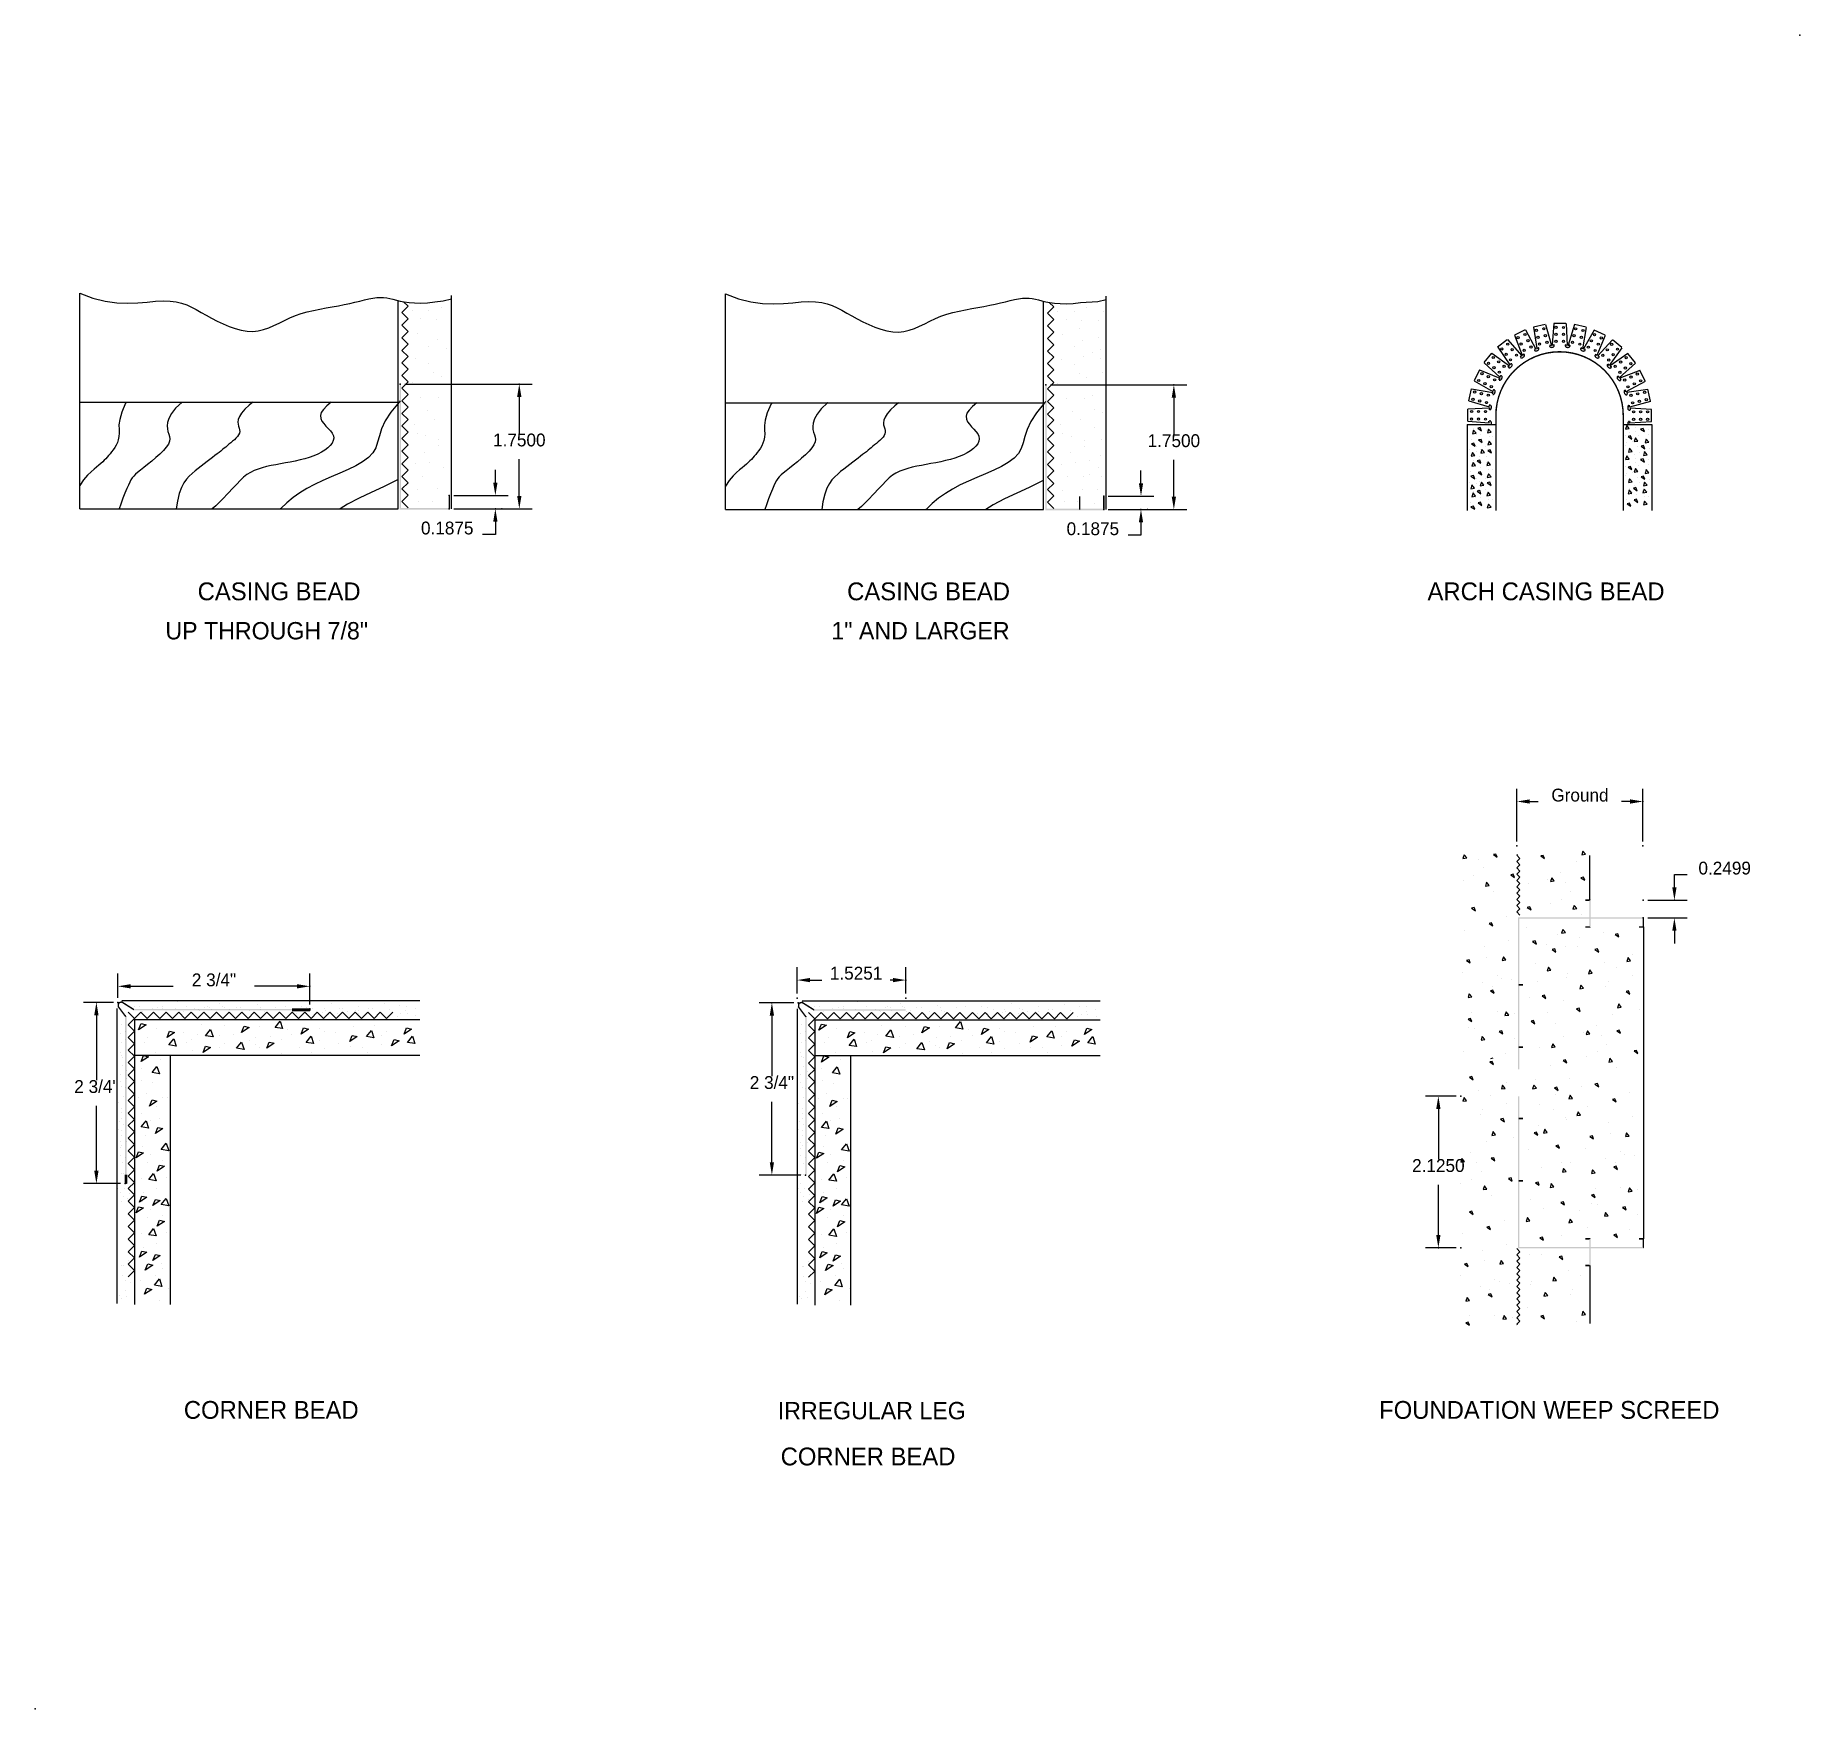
# Model space of a CAD drawing. Extents: x 0 to 24.7, y 0 to 23.5.
import ezdxf
from ezdxf.enums import TextEntityAlignment as Align

# ---------------------------------------------------------------- set-up
doc = ezdxf.new("R2010")
doc.units = 0
doc.header["$MEASUREMENT"] = 0
doc.layers.get('0').update_dxf_attribs({"color": 75, "linetype": 'CONTINUOUS'})
for name, color, linetype in [('R-ANNO-DIMS', 3, 'CONTINUOUS'), ('R-ANNO-TEXT', 6, 'CONTINUOUS'), ('R-SWTS-DET1', 1, 'CONTINUOUS'), ('R-SWTS-DET2', 4, 'CONTINUOUS'), ('R-SWTS-DET3', 5, 'CONTINUOUS'), ('SSMODEL1', 7, 'CONTINUOUS')]:
    doc.layers.add(name, color=color, linetype=linetype)
doc.dimstyles.get("Standard").update_dxf_attribs({"dimtxt": 0.18, "dimasz": 0.18, "dimexe": 0.18, "dimexo": 0.0625, "dimgap": 0.09, "dimtad": 0, "dimtih": 1, "dimtoh": 1, "dimdec": 4, "dimzin": 0, "dimtxsty": 'STANDARD', "dimcen": 0.09, "dimazin": 3, "dimtfac": 1, "dimtdec": 4, "dimtofl": 0, "dimtmove": 0, "dimatfit": 3, "dimtolj": 1, "dimtzin": 0})

msp = doc.modelspace()

# ---------------------------------------------------------------- texts
at = {"layer": 'R-ANNO-TEXT'}
for s, height, p in [('CASING BEAD', 0.25, (2.27737, 15.54768)), ('CASING BEAD', 0.25, (11.38712, 15.54768)), ('ARCH CASING BEAD', 0.25, (19.52775, 15.54768)), ('UP THROUGH 7/8"', 0.2430934, (1.82455, 14.99886)), ('1" AND LARGER', 0.2430934, (11.16624, 14.99886)), ('CORNER BEAD', 0.25, (2.08355, 4.06621)), ('IRREGULAR LEG', 0.2430934, (10.41391, 4.05982)), ('FOUNDATION WEEP SCREED', 0.25, (18.84936, 4.06621)), ('CORNER BEAD', 0.25, (10.45489, 3.4129))]:
    msp.add_text(s, height=height, dxfattribs=at).set_placement(p)

# ---------------------------------------------------------------- blocks, each defined once
blk = doc.blocks.new('*D10')
at = {"color": 0, "linetype": 'BYBLOCK'}
for p, q in [((10.639, 9.902), (10.152, 9.902)), ((10.332, 9.722), (10.332, 8.873)), ((10.332, 7.665), (10.332, 8.513)), ((10.739, 7.485), (10.152, 7.485))]:
    blk.add_line(p, q, dxfattribs=at)
for points in [[(10.302, 9.722), (10.362, 9.722), (10.332, 9.902)], [(10.302, 7.665), (10.362, 7.665), (10.332, 7.485)]]:
    blk.add_solid(points, dxfattribs=at)
at = {"layer": 'SSMODEL1', "color": 0, "linetype": 'BYBLOCK'}
for p in [(10.332, 9.902), (10.701, 9.902), (10.802, 7.485)]:
    blk.add_point(p, dxfattribs=at)
at = {"color": 0, "linetype": 'BYBLOCK'}
blk.add_text('2 3/4"', height=0.18, dxfattribs=at).set_placement((10.332, 8.693), align=Align.CENTER)
blk = doc.blocks.new('*D9')
at = {"color": 0, "linetype": 'BYBLOCK'}
for p, q in [((1.097, 9.908), (0.677, 9.908)), ((0.857, 9.728), (0.857, 8.817)), ((0.857, 7.546), (0.857, 8.457)), ((1.197, 7.366), (0.677, 7.366))]:
    blk.add_line(p, q, dxfattribs=at)
for points in [[(0.827, 9.728), (0.887, 9.728), (0.857, 9.908)], [(0.827, 7.546), (0.887, 7.546), (0.857, 7.366)]]:
    blk.add_solid(points, dxfattribs=at)
at = {"layer": 'SSMODEL1', "color": 0, "linetype": 'BYBLOCK'}
for p in [(0.857, 9.908), (1.159, 9.908), (1.26, 7.366)]:
    blk.add_point(p, dxfattribs=at)
at = {"color": 0, "linetype": 'BYBLOCK'}
blk.add_text('2 3/4"', height=0.18, dxfattribs=at).set_placement((0.857, 8.637), align=Align.CENTER)
blk = doc.blocks.new('*D8')
at = {"color": 0, "linetype": 'BYBLOCK'}
for p, q in [((1.159, 9.971), (1.159, 10.313)), ((3.852, 9.878), (3.852, 10.313)), ((1.339, 10.133), (1.936, 10.133)), ((3.672, 10.133), (3.076, 10.133))]:
    blk.add_line(p, q, dxfattribs=at)
for points in [[(1.339, 10.163), (1.339, 10.103), (1.159, 10.133)], [(3.672, 10.163), (3.672, 10.103), (3.852, 10.133)]]:
    blk.add_solid(points, dxfattribs=at)
at = {"layer": 'SSMODEL1', "color": 0, "linetype": 'BYBLOCK'}
for p in [(1.159, 9.908), (3.852, 10.133), (3.852, 9.815)]:
    blk.add_point(p, dxfattribs=at)
at = {"color": 0, "linetype": 'BYBLOCK'}
blk.add_text('2 3/4"', height=0.18, dxfattribs=at).set_placement((2.506, 10.133), align=Align.CENTER)
blk = doc.blocks.new('*D7')
at = {"color": 0, "linetype": 'BYBLOCK'}
for p, q in [((19.93, 8.591), (19.5, 8.591)), ((19.68, 8.411), (19.68, 7.709)), ((19.68, 6.646), (19.68, 7.349)), ((19.93, 6.466), (19.5, 6.466))]:
    blk.add_line(p, q, dxfattribs=at)
for points in [[(19.65, 8.411), (19.71, 8.411), (19.68, 8.591)], [(19.65, 6.646), (19.71, 6.646), (19.68, 6.466)]]:
    blk.add_solid(points, dxfattribs=at)
at = {"layer": 'SSMODEL1', "color": 0, "linetype": 'BYBLOCK'}
for p in [(19.993, 8.591), (19.68, 6.466), (19.993, 6.466)]:
    blk.add_point(p, dxfattribs=at)
at = {"color": 0, "linetype": 'BYBLOCK'}
blk.add_text('2.1250', height=0.18, dxfattribs=at).set_placement((19.68, 7.529), align=Align.CENTER)
blk = doc.blocks.new('*D6')
at = {"color": 0, "linetype": 'BYBLOCK'}
for p, q in [((22.991, 11.521), (22.991, 11.701)), ((22.991, 11.701), (23.171, 11.701)), ((22.618, 11.341), (23.171, 11.341)), ((22.618, 11.091), (23.171, 11.091)), ((22.991, 10.911), (22.991, 10.731))]:
    blk.add_line(p, q, dxfattribs=at)
for points in [[(22.961, 11.521), (23.021, 11.521), (22.991, 11.341)], [(22.961, 10.911), (23.021, 10.911), (22.991, 11.091)]]:
    blk.add_solid(points, dxfattribs=at)
at = {"layer": 'SSMODEL1', "color": 0, "linetype": 'BYBLOCK'}
for p in [(22.555, 11.341), (22.991, 11.341), (22.555, 11.091)]:
    blk.add_point(p, dxfattribs=at)
at = {"color": 0, "linetype": 'BYBLOCK'}
blk.add_text('0.2499', height=0.18, dxfattribs=at).set_placement((23.696, 11.701), align=Align.CENTER)
blk = doc.blocks.new('*D5')
at = {"color": 0, "linetype": 'BYBLOCK'}
for p, q in [((20.783, 12.166), (20.783, 12.905)), ((22.549, 12.166), (22.549, 12.905)), ((20.963, 12.725), (21.081, 12.725)), ((22.369, 12.725), (22.251, 12.725))]:
    blk.add_line(p, q, dxfattribs=at)
for points in [[(20.963, 12.755), (20.963, 12.695), (20.783, 12.725)], [(22.369, 12.755), (22.369, 12.695), (22.549, 12.725)]]:
    blk.add_solid(points, dxfattribs=at)
at = {"layer": 'SSMODEL1', "color": 0, "linetype": 'BYBLOCK'}
for p in [(22.549, 12.725), (20.783, 12.103), (22.549, 12.103)]:
    blk.add_point(p, dxfattribs=at)
at = {"color": 0, "linetype": 'BYBLOCK'}
blk.add_text('Ground', height=0.18, dxfattribs=at).set_placement((21.666, 12.725), align=Align.CENTER)
blk = doc.blocks.new('*D4')
at = {"color": 0, "linetype": 'BYBLOCK'}
for p, q in [((15.509, 17.189), (15.509, 17.369)), ((15.05, 17.009), (15.689, 17.009)), ((15.05, 16.821), (15.689, 16.821)), ((15.509, 16.641), (15.509, 16.461)), ((15.509, 16.461), (15.329, 16.461))]:
    blk.add_line(p, q, dxfattribs=at)
for points in [[(15.479, 17.189), (15.539, 17.189), (15.509, 17.009)], [(15.479, 16.641), (15.539, 16.641), (15.509, 16.821)]]:
    blk.add_solid(points, dxfattribs=at)
at = {"layer": 'SSMODEL1', "color": 0, "linetype": 'BYBLOCK'}
for p in [(14.988, 17.009), (14.988, 16.821), (15.509, 16.821)]:
    blk.add_point(p, dxfattribs=at)
at = {"color": 0, "linetype": 'BYBLOCK'}
blk.add_text('0.1875', height=0.18, dxfattribs=at).set_placement((14.834, 16.461), align=Align.CENTER)
blk = doc.blocks.new('*D3')
at = {"color": 0, "linetype": 'BYBLOCK'}
for p, q in [((14.238, 18.571), (16.15, 18.571)), ((15.97, 18.391), (15.97, 17.876)), ((15.97, 17.001), (15.97, 17.516)), ((15.661, 16.821), (16.15, 16.821))]:
    blk.add_line(p, q, dxfattribs=at)
for points in [[(15.94, 18.391), (16, 18.391), (15.97, 18.571)], [(15.94, 17.001), (16, 17.001), (15.97, 16.821)]]:
    blk.add_solid(points, dxfattribs=at)
at = {"layer": 'SSMODEL1', "color": 0, "linetype": 'BYBLOCK'}
for p in [(14.175, 18.571), (15.97, 18.571), (15.599, 16.821)]:
    blk.add_point(p, dxfattribs=at)
at = {"color": 0, "linetype": 'BYBLOCK'}
blk.add_text('1.7500', height=0.18, dxfattribs=at).set_placement((15.97, 17.696), align=Align.CENTER)
blk = doc.blocks.new('*D2')
at = {"color": 0, "linetype": 'BYBLOCK'}
for p, q in [((5.182, 18.581), (6.969, 18.581)), ((6.789, 18.401), (6.789, 17.886)), ((6.789, 17.011), (6.789, 17.526)), ((6.606, 16.831), (6.969, 16.831))]:
    blk.add_line(p, q, dxfattribs=at)
for points in [[(6.759, 18.401), (6.819, 18.401), (6.789, 18.581)], [(6.759, 17.011), (6.819, 17.011), (6.789, 16.831)]]:
    blk.add_solid(points, dxfattribs=at)
at = {"layer": 'SSMODEL1', "color": 0, "linetype": 'BYBLOCK'}
for p in [(5.12, 18.581), (6.789, 18.581), (6.543, 16.831)]:
    blk.add_point(p, dxfattribs=at)
at = {"color": 0, "linetype": 'BYBLOCK'}
blk.add_text('1.7500', height=0.18, dxfattribs=at).set_placement((6.789, 17.706), align=Align.CENTER)
blk = doc.blocks.new('*D1')
at = {"color": 0, "linetype": 'BYBLOCK'}
for p, q in [((6.453, 17.198), (6.453, 17.378)), ((5.87, 17.018), (6.633, 17.018)), ((5.87, 16.831), (6.633, 16.831)), ((6.453, 16.651), (6.453, 16.471)), ((6.453, 16.471), (6.273, 16.471))]:
    blk.add_line(p, q, dxfattribs=at)
for points in [[(6.423, 17.198), (6.483, 17.198), (6.453, 17.018)], [(6.423, 16.651), (6.483, 16.651), (6.453, 16.831)]]:
    blk.add_solid(points, dxfattribs=at)
at = {"layer": 'SSMODEL1', "color": 0, "linetype": 'BYBLOCK'}
for p in [(5.807, 17.018), (5.807, 16.831), (6.453, 16.831)]:
    blk.add_point(p, dxfattribs=at)
at = {"color": 0, "linetype": 'BYBLOCK'}
blk.add_text('0.1875', height=0.18, dxfattribs=at).set_placement((5.778, 16.471), align=Align.CENTER)
blk = doc.blocks.new('*D0')
at = {"color": 0, "linetype": 'BYBLOCK'}
for p, q in [((10.685, 10.03), (10.685, 10.4)), ((12.21, 10.03), (12.21, 10.4)), ((10.865, 10.22), (11.033, 10.22)), ((12.03, 10.22), (11.993, 10.22))]:
    blk.add_line(p, q, dxfattribs=at)
for points in [[(10.865, 10.25), (10.865, 10.19), (10.685, 10.22)], [(12.03, 10.25), (12.03, 10.19), (12.21, 10.22)]]:
    blk.add_solid(points, dxfattribs=at)
at = {"layer": 'SSMODEL1', "color": 0, "linetype": 'BYBLOCK'}
for p in [(12.21, 10.22), (10.685, 9.968), (12.21, 9.968)]:
    blk.add_point(p, dxfattribs=at)
at = {"color": 0, "linetype": 'BYBLOCK'}
blk.add_text('1.5251', height=0.18, dxfattribs=at).set_placement((11.513, 10.227), align=Align.CENTER)

# ---------------------------------------------------------------- dimensions: what is measured, and where the dimension line sits
at = {"layer": 'R-ANNO-DIMS'}
for base, p1, p2, picture, middle in [((6.78944, 18.58065), (6.543, 16.83065), (5.11967, 18.58065), '*D2', (6.78944, 17.70565)), ((15.97015, 18.57138), (15.59871, 16.82138), (14.17537, 18.57138), '*D3', (15.97015, 17.69638)), ((6.453, 16.83065), (5.80717, 17.01815), (5.80717, 16.83065), '*D1', (5.778, 16.47065)), ((15.50871, 16.82138), (14.98787, 17.00888), (14.98787, 16.82138), '*D4', (14.83371, 16.46138)), ((22.99057, 11.34123), (22.55545, 11.09137), (22.55545, 11.34123), '*D6', (23.69557, 11.70123)), ((19.68045, 6.46637), (19.99295, 8.59137), (19.99295, 6.46637), '*D7', (19.68045, 7.52887))]:
    dim = msp.add_linear_dim(base=base, p1=p1, p2=p2, angle=90, dimstyle='Standard', dxfattribs=at)
    dim.commit()
    dim.dimension.update_dxf_attribs({"geometry": picture, "text_midpoint": middle})
for base, p1, p2, text, picture, middle in [((22.54914, 12.72461), (20.7834, 12.10309), (22.54914, 12.10309), 'Ground', '*D5', (21.66627, 12.72461)), ((3.85242, 10.13279), (1.15905, 9.90827), (3.85242, 9.81533), '2 3/4"', '*D8', (2.50573, 10.13279))]:
    dim = msp.add_linear_dim(base=base, p1=p1, p2=p2, text=text, dimstyle='Standard', dxfattribs=at)
    dim.commit()
    dim.dimension.update_dxf_attribs({"geometry": picture, "text_midpoint": middle})
dim = msp.add_linear_dim(base=(12.20997, 10.22006), p1=(10.6849, 9.9677), p2=(12.20997, 9.9677), dimstyle='Standard', dxfattribs=at)
dim.commit()
dim.dimension.update_dxf_attribs({"geometry": '*D0', "text_midpoint": (11.51274, 10.22688), "dimtype": 128})
for base, p1, p2, picture, middle in [((0.85653, 9.90827), (1.25952, 7.36562), (1.15905, 9.90827), '*D9', (0.85653, 8.63695)), ((10.33185, 9.90232), (10.80189, 7.48466), (10.70141, 9.90232), '*D10', (10.33185, 8.69349))]:
    dim = msp.add_linear_dim(base=base, p1=p1, p2=p2, angle=90, text='2 3/4"', dimstyle='Standard', dxfattribs=at)
    dim.commit()
    dim.dimension.update_dxf_attribs({"geometry": picture, "text_midpoint": middle})

# ---------------------------------------------------------------- linework, layer by layer
for p in [(24.74853, 23.47232), (0, 0)]:
    msp.add_point(p)
at = {"layer": 'R-SWTS-DET1'}
for p, q in [((20.8986, 19.33989), (20.74634, 19.26713)), ((20.90287, 19.34029), (21.04933, 19.0709)), ((21.17771, 19.41694), (21.01308, 19.37989)), ((21.01377, 19.378), (21.05921, 19.08109)), ((21.18197, 19.41638), (21.26481, 19.12115)), ((21.29848, 19.42846), (21.27671, 19.12889)), ((21.46698, 19.42995), (21.29823, 19.43046)), ((21.471, 19.42846), (21.48607, 19.1222)), ((21.58728, 19.41431), (21.49939, 19.1271)), ((21.75188, 19.37827), (21.58748, 19.41632)), ((21.75547, 19.37592), (21.70202, 19.07398)), ((21.86569, 19.33625), (21.71609, 19.07579)), ((22.01815, 19.26448), (21.86633, 19.33816)), ((20.64362, 19.20266), (20.51137, 19.09785)), ((20.51282, 19.09644), (20.68257, 18.84865)), ((20.6477, 19.20401), (20.85044, 18.97396)), ((20.74743, 19.26544), (20.8578, 18.98609)), ((21.04933, 19.0709), (21.02228, 19.0653)), ((21.05921, 19.08109), (21.08296, 19.08995)), ((21.26481, 19.12115), (21.2372, 19.12172)), ((21.27671, 19.12889), (21.30183, 19.13224)), ((21.48607, 19.1222), (21.45927, 19.12889)), ((21.49939, 19.1271), (21.52463, 19.12477)), ((21.70202, 19.07398), (21.67738, 19.08647)), ((21.71609, 19.07579), (21.74018, 19.06791)), ((22.02112, 19.26139), (21.90182, 18.97892)), ((22.11975, 19.19819), (21.91595, 18.97755)), ((22.25463, 19.09063), (22.07546, 18.84178)), ((22.25241, 19.0943), (22.1208, 19.19991)), ((20.42558, 19.01214), (20.31997, 18.88052)), ((20.32169, 18.87948), (20.54233, 18.67567)), ((20.42925, 19.01435), (20.6781, 18.83519)), ((20.6781, 18.83519), (20.65615, 18.81841)), ((20.68257, 18.84865), (20.70013, 18.86694)), ((20.85044, 18.97396), (20.82531, 18.96248)), ((20.8578, 18.98609), (20.87898, 19.00001)), ((21.90182, 18.97892), (21.88058, 18.99658)), ((21.91595, 18.97755), (21.93768, 18.96451)), ((22.07546, 18.84178), (22.05868, 18.86372)), ((22.33672, 19.00706), (22.08893, 18.83731)), ((22.08893, 18.83731), (22.10721, 18.81975)), ((22.44428, 18.87218), (22.21423, 18.66944)), ((22.44294, 18.87626), (22.33812, 19.00851)), ((20.2554, 18.77787), (20.18172, 18.62606)), ((20.18363, 18.62542), (20.44409, 18.47582)), ((20.25849, 18.78085), (20.54096, 18.66155)), ((20.54096, 18.66155), (20.5233, 18.64031)), ((20.54233, 18.67567), (20.55537, 18.6974)), ((22.21423, 18.66944), (22.20276, 18.69457)), ((22.50571, 18.77244), (22.22636, 18.66208)), ((22.22636, 18.66208), (22.24028, 18.6409)), ((22.58057, 18.61701), (22.31117, 18.47055)), ((22.58017, 18.62128), (22.50741, 18.77354)), ((20.14161, 18.51161), (20.10356, 18.34721)), ((20.10557, 18.34701), (20.39278, 18.25912)), ((20.14396, 18.5152), (20.4459, 18.46175)), ((20.4459, 18.46175), (20.43341, 18.43711)), ((20.44409, 18.47582), (20.45197, 18.49991)), ((22.31117, 18.47055), (22.30558, 18.4976)), ((22.61827, 18.5061), (22.32137, 18.46067)), ((22.32137, 18.46067), (22.33022, 18.43692)), ((22.65666, 18.33791), (22.36143, 18.25507)), ((22.65722, 18.34217), (22.62016, 18.5068)), ((20.08993, 18.2267), (20.08942, 18.05795)), ((20.09142, 18.23073), (20.39768, 18.2458)), ((20.39768, 18.2458), (20.39099, 18.219)), ((20.39278, 18.25912), (20.39511, 18.28436)), ((22.36143, 18.25507), (22.36199, 18.28268)), ((22.36917, 18.24317), (22.37251, 18.21805)), ((22.66873, 18.2214), (22.36917, 18.24317)), ((22.67023, 18.0529), (22.67074, 18.22165)), ((20.09142, 18.05821), (20.39099, 18.03643)), ((20.39099, 18.03643), (20.38764, 18.06156)), ((22.36247, 18.03381), (22.36917, 18.0606)), ((22.66873, 18.04888), (22.36247, 18.03381))]:
    msp.add_line(p, q, dxfattribs=at)
for points, format in [([(21.02686, 19.05669, 0.14313587), (21.03185, 19.05024, 0.10717489), (21.04173, 19.04589, 0.07835316), (21.05312, 19.04538, 0.06566226), (21.0663, 19.04865, 0.06566226), (21.07819, 19.05522, 0.07835316), (21.0862, 19.06334, 0.10717489), (21.09048, 19.07325, 0.14313587), (21.08975, 19.08137, 0.14313587), (21.08476, 19.08782, 0.07487944), (21.07803, 19.09131, 0.07835316)], "xyb"), ([(21.23974, 19.1123, 0.14313587), (21.24317, 19.1049, 0.10717489), (21.25183, 19.09846, 0.07835316), (21.26283, 19.09543, 0.06566226), (21.27641, 19.09568, 0.06566226), (21.28946, 19.09945, 0.07835316), (21.29907, 19.10558, 0.10717489), (21.30545, 19.11429, 0.14313587), (21.30655, 19.12236, 0.14313587), (21.30312, 19.12976, 0.07487944), (21.29733, 19.13467, 0.07835316)], "xyb"), ([(21.45966, 19.11914, 0.14313587), (21.46136, 19.11117, 0.10717489), (21.46837, 19.10296, 0.07835316), (21.47841, 19.09756, 0.06566226), (21.49171, 19.09478, 0.06566226), (21.50527, 19.09555, 0.07835316), (21.51601, 19.09939, 0.10717489), (21.52417, 19.10646, 0.14313587), (21.52703, 19.11409, 0.14313587), (21.52534, 19.12207, 0.07487944), (21.52079, 19.12813, 0.07835316)], "xyb"), ([(21.67559, 19.07688, 0.14313587), (21.67547, 19.06873, 0.10717489), (21.68048, 19.05917, 0.07835316), (21.68907, 19.05167, 0.06566226), (21.70142, 19.046, 0.06566226), (21.71481, 19.04373, 0.07835316), (21.72613, 19.04509, 0.10717489), (21.73565, 19.05016, 0.14313587), (21.74015, 19.05696, 0.14313587), (21.74027, 19.06512, 0.07487944), (21.73718, 19.07204, 0.07835316)], "xyb"), ([(22.27319, 16.80505, 0.02, 0.02, 0), (22.27319, 18.1398, 0.02, 0.02, 1), (20.48697, 18.1398, 0.02, 0.02, 0), (20.48697, 16.80505, 0.02, 0.02, 0)], "xyseb"), ([(20.66402, 18.81263, 0.14313587), (20.67131, 18.80899, 0.10717489), (20.6821, 18.80936, 0.07835316), (20.69258, 18.81384, 0.06566226), (20.70304, 18.8225, 0.06566226), (20.7109, 18.83358, 0.07835316), (20.71459, 18.84437, 0.10717489), (20.71415, 18.85516, 0.14313587), (20.70997, 18.86216, 0.14313587), (20.70268, 18.8658, 0.07487944), (20.6951, 18.86603, 0.07835316)], "xyb"), ([(20.83169, 18.9551, 0.14313587), (20.83799, 18.94992, 0.10717489), (20.84859, 18.94788, 0.07835316), (20.85981, 18.94992, 0.06566226), (20.87193, 18.95604, 0.06566226), (20.88206, 18.96509, 0.07835316), (20.88806, 18.97479, 0.10717489), (20.89003, 18.9854, 0.14313587), (20.88751, 18.99316, 0.14313587), (20.88121, 18.99833, 0.07487944), (20.87387, 19.00024, 0.07835316)], "xyb"), ([(21.8767, 18.98762, 0.14313587), (21.87477, 18.9797, 0.10717489), (21.87753, 18.96927, 0.07835316), (21.88423, 18.96005, 0.06566226), (21.89501, 18.95178, 0.06566226), (21.90756, 18.94658, 0.07835316), (21.9189, 18.94539, 0.10717489), (21.92931, 18.94821, 0.14313587), (21.93521, 18.95385, 0.14313587), (21.93714, 18.96177, 0.07487944), (21.93567, 18.96921, 0.07835316)], "xyb"), ([(22.05291, 18.85586, 0.14313587), (22.04926, 18.84857, 0.10717489), (22.04963, 18.83778, 0.07835316), (22.05411, 18.8273, 0.06566226), (22.06278, 18.81683, 0.06566226), (22.07386, 18.80898, 0.07835316), (22.08465, 18.80529, 0.10717489), (22.09543, 18.80573, 0.14313587), (22.10243, 18.80991, 0.14313587), (22.10608, 18.8172, 0.07487944), (22.1063, 18.82478, 0.07835316)], "xyb"), ([(20.53225, 18.63643, 0.14313587), (20.54017, 18.63449, 0.10717489), (20.55061, 18.63725, 0.07835316), (20.55983, 18.64396, 0.06566226), (20.5681, 18.65473, 0.06566226), (20.5733, 18.66728, 0.07835316), (20.57449, 18.67862, 0.10717489), (20.57167, 18.68904, 0.14313587), (20.56603, 18.69493, 0.14313587), (20.55811, 18.69687, 0.07487944), (20.55067, 18.6954, 0.07835316)], "xyb"), ([(22.19537, 18.68819, 0.14313587), (22.1902, 18.68189, 0.10717489), (22.18816, 18.67129, 0.07835316), (22.1902, 18.66007, 0.06566226), (22.19631, 18.64795, 0.06566226), (22.20537, 18.63782, 0.07835316), (22.21507, 18.63182, 0.10717489), (22.22568, 18.62985, 0.14313587), (22.23343, 18.63237, 0.14313587), (22.23861, 18.63867, 0.07487944), (22.24052, 18.64601, 0.07835316)], "xyb"), ([(20.443, 18.43532, 0.14313587), (20.45115, 18.4352, 0.10717489), (20.46071, 18.44021, 0.07835316), (20.46821, 18.4488, 0.06566226), (20.47388, 18.46114, 0.06566226), (20.47615, 18.47453, 0.07835316), (20.47479, 18.48586, 0.10717489), (20.46972, 18.49538, 0.14313587), (20.46292, 18.49987, 0.14313587), (20.45476, 18.49999, 0.07487944), (20.44784, 18.49691, 0.07835316)], "xyb"), ([(22.29696, 18.49302, 0.14313587), (22.29051, 18.48803, 0.10717489), (22.28616, 18.47815, 0.07835316), (22.28566, 18.46676, 0.06566226), (22.28892, 18.45357, 0.06566226), (22.29549, 18.44169, 0.07835316), (22.30362, 18.43368, 0.10717489), (22.31352, 18.4294, 0.14313587), (22.32164, 18.43013, 0.14313587), (22.32809, 18.43512, 0.07487944), (22.33158, 18.44185, 0.07835316)], "xyb"), ([(20.40074, 18.21939, 0.14313587), (20.40871, 18.22108, 0.10717489), (20.41691, 18.2281, 0.07835316), (20.42232, 18.23814, 0.06566226), (20.42509, 18.25144, 0.06566226), (20.42433, 18.265, 0.07835316), (20.42049, 18.27574, 0.10717489), (20.41342, 18.28389, 0.14313587), (20.40579, 18.28676, 0.14313587), (20.39781, 18.28506, 0.07487944), (20.39175, 18.28051, 0.07835316)], "xyb"), ([(22.35257, 18.28014, 0.14313587), (22.34517, 18.27671, 0.10717489), (22.33874, 18.26805, 0.07835316), (22.33571, 18.25705, 0.06566226), (22.33596, 18.24347, 0.06566226), (22.33972, 18.23042, 0.07835316), (22.34586, 18.22081, 0.10717489), (22.35456, 18.21443, 0.14313587), (22.36264, 18.21333, 0.14313587), (22.37004, 18.21676, 0.07487944), (22.37494, 18.22254, 0.07835316)], "xyb"), ([(20.42138, 18.01201, 0.01762562), (20.42232, 18.01442, 0.06566226), (20.42509, 18.02771, 0.06566226), (20.42433, 18.04127, 0.07835316), (20.42049, 18.05201, 0.10717489), (20.41342, 18.06017, 0.14313587), (20.40579, 18.06303, 0.14313587), (20.39781, 18.06134, 0.07487944), (20.39175, 18.05679, 0.07835316)], "xyb"), ([(22.36148, 18.05726, 0.14313587), (22.35345, 18.05588, 0.10717489), (22.34498, 18.04919, 0.07835316), (22.33918, 18.03937, 0.06566226), (22.33588, 18.02619, 0.06566226), (22.33611, 18.01261, 0.00412514), (22.33621, 18.01201, 0.10717489)], "xyb"), ([(20.80545, 10.15387, 0.02, 0.02, 0), (20.86795, 10.15387, 0.02, 0.02, 0)], "xyseb"), ([(20.80545, 9.27887, 0.02, 0.02, 0), (20.86795, 9.27887, 0.02, 0.02, 0)], "xyseb"), ([(20.80545, 8.27887, 0.02, 0.02, 0), (20.86795, 8.27887, 0.02, 0.02, 0)], "xyseb"), ([(20.80545, 7.40387, 0.02, 0.02, 0), (20.86795, 7.40387, 0.02, 0.02, 0)], "xyseb")]:
    msp.add_lwpolyline(points, format=format, dxfattribs=at)
for centre in [(21.05583, 19.33229), (21.15948, 19.35562), (21.32931, 19.37455), (21.43556, 19.37422), (21.60534, 19.35488), (21.70885, 19.33093), (20.57054, 19.07351), (20.65381, 19.1395), (20.71466, 19.06272), (20.7986, 19.23024), (20.84084, 19.14184), (20.88309, 19.05344), (20.89447, 19.27605), (20.93671, 19.18765), (20.97895, 19.09925), (21.07734, 19.23671), (21.09885, 19.14112), (21.181, 19.26004), (21.20251, 19.16445), (21.32872, 19.1786), (21.32901, 19.27657), (21.43497, 19.17828), (21.43526, 19.27625), (21.56116, 19.16398), (21.58325, 19.25943), (21.66467, 19.14003), (21.68676, 19.23548), (21.78452, 19.09801), (21.8273, 19.18615), (21.87007, 19.27429), (21.88011, 19.05162), (21.92288, 19.13976), (21.96566, 19.2279), (22.04892, 19.0604), (22.11023, 19.13682), (22.1931, 19.07032), (20.38306, 18.86996), (20.44956, 18.95283), (20.45948, 18.80864), (20.52597, 18.89151), (20.60239, 18.8302), (20.63139, 18.99673), (20.69224, 18.91994), (20.77551, 18.98594), (21.9876, 18.98399), (22.07047, 18.91749), (22.13179, 18.99391), (22.16022, 18.82764), (22.237, 18.88849), (22.30299, 18.80522), (22.31378, 18.94934), (22.37978, 18.86607), (20.24559, 18.6298), (20.29197, 18.72539), (20.33373, 18.58702), (20.38012, 18.68261), (20.46826, 18.63983), (20.53589, 18.74733), (22.22621, 18.74437), (22.29371, 18.63679), (22.38211, 18.67903), (22.42792, 18.58317), (22.47051, 18.72128), (22.51632, 18.62541), (20.165, 18.36506), (20.18895, 18.46858), (20.26045, 18.34297), (20.2844, 18.44649), (20.3559, 18.32089), (20.37985, 18.4244), (20.42187, 18.54425), (22.33953, 18.54093), (22.3814, 18.42103), (22.40473, 18.31737), (22.47698, 18.44254), (22.50031, 18.33888), (22.57256, 18.46405), (22.59589, 18.3604), (20.14533, 18.08904), (20.14566, 18.19529), (20.24331, 18.08874), (20.24363, 18.19499), (20.34128, 18.08844), (20.3416, 18.19469), (22.41855, 18.08491), (22.41887, 18.19116), (22.51652, 18.08462), (22.51684, 18.19087), (22.6145, 18.08432), (22.61482, 18.19057)]:
    msp.add_circle(centre, 0.01562, dxfattribs=at)
for points in [[(3.60242, 9.79533), (3.85242, 9.79533), (3.60242, 9.81533), (3.85242, 9.81533)], [(1.25952, 7.36562), (1.27952, 7.36562), (1.25952, 7.49062), (1.27952, 7.49062)]]:
    msp.add_solid(points, dxfattribs=at)
for points in [[(5.12967, 18.58065), (5.10967, 18.58065), (5.12967, 16.84065), (5.10967, 16.82065)], [(14.18537, 18.57138), (14.16537, 18.57138), (14.18537, 16.83138), (14.16537, 16.81138)], [(5.12967, 16.84065), (5.10967, 16.82065), (5.79717, 16.84065), (5.81717, 16.82065)], [(5.79717, 16.84065), (5.81717, 16.82065), (5.79717, 17.01815), (5.81717, 17.01815)], [(14.18537, 16.83138), (14.16537, 16.81138), (14.97787, 16.83138), (14.99787, 16.81138)], [(14.65982, 17.00516), (14.63982, 17.00516), (14.65982, 16.81766), (14.63982, 16.81766)], [(14.97787, 16.83138), (14.99787, 16.81138), (14.97787, 17.00888), (14.99787, 17.00888)], [(21.79545, 11.33137), (21.81545, 11.35137), (21.74295, 11.33137), (21.74295, 11.35137)], [(21.79545, 10.97637), (21.81545, 10.95637), (21.79545, 11.33137), (21.81545, 11.35137)], [(21.79545, 10.96637), (21.81545, 10.96637), (21.79545, 11.34137), (21.81545, 11.34137)], [(20.79545, 11.10137), (20.81545, 11.08137), (22.56545, 11.10137), (22.54545, 11.08137)], [(20.79545, 8.96637), (20.81545, 8.96637), (20.79545, 11.10137), (20.81545, 11.08137)], [(21.74295, 10.97637), (21.74295, 10.95637), (21.79545, 10.97637), (21.81545, 10.95637)], [(22.55545, 10.95637), (22.55545, 10.97637), (22.49295, 10.95637), (22.49295, 10.97637)], [(22.56545, 11.10137), (22.54545, 11.08137), (22.56545, 10.95637), (22.54545, 10.97637)], [(1.15281, 9.84553), (1.17349, 9.85134), (1.15905, 9.90827), (1.17762, 9.89294)], [(1.15905, 9.90827), (1.17762, 9.89294), (1.21359, 9.92452), (1.21059, 9.90276)], [(1.21359, 9.92452), (1.21059, 9.90276), (1.38661, 9.81533), (1.38083, 9.79533)], [(10.69517, 9.83957), (10.71585, 9.84538), (10.70141, 9.90232), (10.71998, 9.88698)], [(10.70141, 9.90232), (10.71998, 9.88698), (10.75595, 9.91856), (10.75295, 9.8968)], [(10.75595, 9.91856), (10.75295, 9.8968), (10.92898, 9.80937), (10.92319, 9.78937)], [(1.25952, 9.70417), (1.27952, 9.71087), (1.15281, 9.84553), (1.17349, 9.85134)], [(1.25952, 7.49062), (1.27952, 7.49062), (1.25952, 9.70417), (1.27952, 9.71087)], [(1.38661, 9.81533), (1.38083, 9.79533), (3.60242, 9.81533), (3.60242, 9.79533)], [(10.80189, 9.69821), (10.82189, 9.70491), (10.69517, 9.83957), (10.71585, 9.84538)], [(10.80189, 7.48466), (10.82189, 7.48466), (10.80189, 9.69821), (10.82189, 9.70491)], [(10.92898, 9.80937), (10.92319, 9.78937), (12.20651, 9.80937), (12.20651, 9.78937)], [(20.79545, 8.59137), (20.81545, 8.59137), (20.79545, 6.45637), (20.81545, 6.47637)], [(20.79545, 6.45637), (20.81545, 6.47637), (22.56545, 6.45637), (22.54545, 6.47637)], [(21.74295, 6.58137), (21.74295, 6.60137), (21.79545, 6.58137), (21.81545, 6.60137)], [(21.79545, 6.58137), (21.81545, 6.60137), (21.79545, 6.22637), (21.81545, 6.20637)], [(22.55545, 6.60137), (22.55545, 6.58137), (22.49295, 6.60137), (22.49295, 6.58137)], [(22.56545, 6.45637), (22.54545, 6.47637), (22.56545, 6.60137), (22.54545, 6.58137)], [(21.79545, 6.22637), (21.81545, 6.20637), (21.74295, 6.22637), (21.74295, 6.20637)]]:
    msp.add_trace(points, dxfattribs=at)
at = {"layer": 'R-SWTS-DET2'}
for p, q in [((0.62552, 16.82828), (0.62552, 19.85379)), ((5.83777, 16.82828), (5.83777, 19.82149)), ((9.68122, 16.81901), (9.68122, 19.84452)), ((15.01847, 16.81901), (15.01847, 19.81222)), ((5.08777, 16.82828), (5.08777, 19.75154)), ((14.14347, 16.81901), (14.14347, 19.74227)), ((0.62552, 18.32828), (5.08777, 18.32828)), ((9.68122, 18.31901), (14.14347, 18.31901)), ((20.08506, 18.01201), (20.08506, 16.80505)), ((20.08506, 18.01201), (20.48697, 18.01201)), ((22.27319, 18.01201), (22.67509, 18.01201)), ((22.67509, 18.01201), (22.67509, 16.80505)), ((0.62552, 16.82828), (5.08777, 16.82828)), ((9.68122, 16.81901), (14.14347, 16.81901)), ((21.80545, 11.34137), (21.80545, 11.96637)), ((22.55545, 10.96637), (22.55545, 6.59137)), ((1.21221, 9.93341), (5.39316, 9.93341)), ((10.75458, 9.92745), (14.93552, 9.92745)), ((1.14316, 9.82205), (1.14316, 5.68217)), ((1.39316, 9.66768), (1.39316, 5.66768)), ((1.39316, 9.66768), (5.39316, 9.66768)), ((10.68552, 9.81609), (10.68552, 5.67622)), ((10.93552, 9.66173), (10.93552, 5.66173)), ((10.93552, 9.66173), (14.93552, 9.66173)), ((1.39316, 9.16768), (5.39316, 9.16768)), ((1.89316, 9.16768), (1.89316, 5.66768)), ((10.93552, 9.16173), (14.93552, 9.16173)), ((11.43552, 9.16173), (11.43552, 5.66173)), ((21.80545, 6.21637), (21.80545, 5.40387))]:
    msp.add_line(p, q, dxfattribs=at)
for points in [[(5.23037, 16.84345), (5.14198, 16.93184), (5.23037, 17.02023), (5.14198, 17.10861), (5.23037, 17.197), (5.14198, 17.28539), (5.23037, 17.37378), (5.14198, 17.46217), (5.23037, 17.55056), (5.14198, 17.63894), (5.23037, 17.72733), (5.14198, 17.81572), (5.23037, 17.90411), (5.14198, 17.9925), (5.23037, 18.08089), (5.14198, 18.16927), (5.23037, 18.25766), (5.14198, 18.34605), (5.23037, 18.43444), (5.14198, 18.52283), (5.23037, 18.61122), (5.14198, 18.6996), (5.23037, 18.78799), (5.14198, 18.87638), (5.23037, 18.96477), (5.14198, 19.05316), (5.23037, 19.14155), (5.14198, 19.22993), (5.23037, 19.31832), (5.14198, 19.40671), (5.23037, 19.4951), (5.14198, 19.58349), (5.23037, 19.67188), (5.16686, 19.73539)], [(14.28607, 16.83418), (14.19769, 16.92257), (14.28607, 17.01096), (14.19769, 17.09935), (14.28607, 17.18774), (14.19769, 17.27612), (14.28607, 17.36451), (14.19769, 17.4529), (14.28607, 17.54129), (14.19769, 17.62968), (14.28607, 17.71807), (14.19769, 17.80645), (14.28607, 17.89484), (14.19769, 17.98323), (14.28607, 18.07162), (14.19769, 18.16001), (14.28607, 18.2484), (14.19769, 18.33678), (14.28607, 18.42517), (14.19769, 18.51356), (14.28607, 18.60195), (14.19769, 18.69034), (14.28607, 18.77873), (14.19769, 18.86711), (14.28607, 18.9555), (14.19769, 19.04389), (14.28607, 19.13228), (14.19769, 19.22067), (14.28607, 19.30906), (14.19769, 19.39744), (14.28607, 19.48583), (14.19769, 19.57422), (14.28607, 19.66261), (14.22256, 19.72612)], [(20.79123, 11.9828), (20.77958, 11.97114), (20.82378, 11.92695), (20.77958, 11.88276), (20.82378, 11.83856), (20.77958, 11.79437), (20.82378, 11.75017), (20.77958, 11.70598), (20.82378, 11.66178), (20.77958, 11.61759), (20.82378, 11.5734), (20.77958, 11.5292), (20.82378, 11.48501), (20.77958, 11.44081), (20.82378, 11.39662), (20.77958, 11.35243), (20.82378, 11.30823), (20.77958, 11.26404), (20.82378, 11.21984), (20.77958, 11.17565), (20.82378, 11.13145)], [(1.3042, 9.76943), (1.39259, 9.68104), (1.3042, 9.59266), (1.39259, 9.50427), (1.3042, 9.41588), (1.39259, 9.32749), (1.3042, 9.2391), (1.39259, 9.15071), (1.3042, 9.06233), (1.39259, 8.97394), (1.3042, 8.88555), (1.39259, 8.79716), (1.3042, 8.70877), (1.39259, 8.62038), (1.3042, 8.532), (1.39259, 8.44361), (1.3042, 8.35522), (1.39259, 8.26683), (1.3042, 8.17844), (1.39259, 8.09005), (1.3042, 8.00167), (1.39259, 7.91328), (1.3042, 7.82489), (1.39259, 7.7365), (1.3042, 7.64811), (1.39259, 7.55972), (1.3042, 7.47134), (1.39259, 7.38295), (1.3042, 7.29456), (1.39259, 7.20617), (1.3042, 7.11778), (1.39259, 7.02939), (1.3042, 6.94101), (1.39259, 6.85262), (1.3042, 6.76423), (1.39259, 6.67584), (1.3042, 6.58745), (1.39259, 6.49906), (1.3042, 6.41068), (1.39259, 6.32229), (1.3042, 6.2339), (1.39259, 6.14551), (1.3042, 6.05712)], [(5.01651, 9.76943), (4.92812, 9.68104), (4.83973, 9.76943), (4.75134, 9.68104), (4.66296, 9.76943), (4.57457, 9.68104), (4.48618, 9.76943), (4.39779, 9.68104), (4.3094, 9.76943), (4.22101, 9.68104), (4.13263, 9.76943), (4.04424, 9.68104), (3.95585, 9.76943), (3.86746, 9.68104), (3.77907, 9.76943), (3.69068, 9.68104), (3.6023, 9.76943), (3.51391, 9.68104), (3.42552, 9.76943), (3.33713, 9.68104), (3.24874, 9.76943), (3.16035, 9.68104), (3.07197, 9.76943), (2.98358, 9.68104), (2.89519, 9.76943), (2.8068, 9.68104), (2.71841, 9.76943), (2.63002, 9.68104), (2.54164, 9.76943), (2.45325, 9.68104), (2.36486, 9.76943), (2.27647, 9.68104), (2.18808, 9.76943), (2.09969, 9.68104), (2.01131, 9.76943), (1.92292, 9.68104), (1.83453, 9.76943), (1.74614, 9.68104), (1.65775, 9.76943), (1.56936, 9.68104), (1.48098, 9.76943), (1.39259, 9.68104), (1.3042, 9.76943)], [(10.84656, 9.76348), (10.93495, 9.67509), (10.84656, 9.5867), (10.93495, 9.49831), (10.84656, 9.40992), (10.93495, 9.32153), (10.84656, 9.23315), (10.93495, 9.14476), (10.84656, 9.05637), (10.93495, 8.96798), (10.84656, 8.87959), (10.93495, 8.7912), (10.84656, 8.70282), (10.93495, 8.61443), (10.84656, 8.52604), (10.93495, 8.43765), (10.84656, 8.34926), (10.93495, 8.26087), (10.84656, 8.17249), (10.93495, 8.0841), (10.84656, 7.99571), (10.93495, 7.90732), (10.84656, 7.81893), (10.93495, 7.73054), (10.84656, 7.64216), (10.93495, 7.55377), (10.84656, 7.46538), (10.93495, 7.37699), (10.84656, 7.2886), (10.93495, 7.20021), (10.84656, 7.11183), (10.93495, 7.02344), (10.84656, 6.93505), (10.93495, 6.84666), (10.84656, 6.75827), (10.93495, 6.66988), (10.84656, 6.5815), (10.93495, 6.49311), (10.84656, 6.40472), (10.93495, 6.31633), (10.84656, 6.22794), (10.93495, 6.13955), (10.84656, 6.05117)], [(14.55887, 9.76348), (14.47048, 9.67509), (14.38209, 9.76348), (14.29371, 9.67509), (14.20532, 9.76348), (14.11693, 9.67509), (14.02854, 9.76348), (13.94015, 9.67509), (13.85176, 9.76348), (13.76338, 9.67509), (13.67499, 9.76348), (13.5866, 9.67509), (13.49821, 9.76348), (13.40982, 9.67509), (13.32143, 9.76348), (13.23305, 9.67509), (13.14466, 9.76348), (13.05627, 9.67509), (12.96788, 9.76348), (12.87949, 9.67509), (12.7911, 9.76348), (12.70272, 9.67509), (12.61433, 9.76348), (12.52594, 9.67509), (12.43755, 9.76348), (12.34916, 9.67509), (12.26077, 9.76348), (12.17239, 9.67509), (12.084, 9.76348), (11.99561, 9.67509), (11.90722, 9.76348), (11.81883, 9.67509), (11.73044, 9.76348), (11.64206, 9.67509), (11.55367, 9.76348), (11.46528, 9.67509), (11.37689, 9.76348), (11.2885, 9.67509), (11.20011, 9.76348), (11.11173, 9.67509), (11.02334, 9.76348), (10.93495, 9.67509), (10.84656, 9.76348)], [(20.77958, 6.45414), (20.82378, 6.40994), (20.77958, 6.36575), (20.82378, 6.32156), (20.77958, 6.27736), (20.82378, 6.23317), (20.77958, 6.18897), (20.82378, 6.14478), (20.77958, 6.10059), (20.82378, 6.05639), (20.77958, 6.0122), (20.82378, 5.968), (20.77958, 5.92381), (20.82378, 5.87961), (20.77958, 5.83542), (20.82378, 5.79123), (20.77958, 5.74703), (20.82378, 5.70284), (20.77958, 5.65864), (20.82378, 5.61445), (20.77958, 5.57026), (20.82378, 5.52606), (20.77958, 5.48187), (20.82378, 5.43767), (20.77958, 5.39348), (20.78638, 5.38668)]]:
    msp.add_lwpolyline(points, dxfattribs=at)
at = {"layer": 'R-SWTS-DET3'}
for p, q in [((5.2851, 19.60789), (5.2851, 19.60789)), ((5.51529, 19.60789), (5.51529, 19.60789)), ((5.69237, 19.66097), (5.69237, 19.66097)), ((14.3408, 19.59862), (14.3408, 19.59862)), ((14.571, 19.59862), (14.571, 19.59862)), ((14.74807, 19.6517), (14.74807, 19.6517)), ((14.98536, 19.59386), (14.98536, 19.59386)), ((5.40905, 19.50173), (5.40905, 19.50173)), ((5.62154, 19.48404), (5.62154, 19.48404)), ((14.46475, 19.49247), (14.46475, 19.49247)), ((14.64903, 19.35382), (14.64903, 19.35382)), ((14.67724, 19.47477), (14.67724, 19.47477)), ((14.90848, 19.47864), (14.90848, 19.47864)), ((5.35593, 19.28942), (5.35593, 19.28942)), ((5.51529, 19.11249), (5.51529, 19.11249)), ((5.63924, 19.20095), (5.63924, 19.20095)), ((5.76319, 19.0771), (5.76319, 19.0771)), ((14.41163, 19.28015), (14.41163, 19.28015)), ((14.571, 19.10322), (14.571, 19.10322)), ((14.69495, 19.19169), (14.69495, 19.19169)), ((14.90848, 19.2386), (14.90848, 19.2386)), ((14.9439, 19.06783), (14.9439, 19.06783)), ((5.33822, 18.93556), (5.33822, 18.93556)), ((5.51529, 18.86478), (5.51529, 18.86478)), ((14.39392, 18.92629), (14.39392, 18.92629)), ((14.571, 18.85552), (14.571, 18.85552)), ((14.70669, 18.96975), (14.70669, 18.96975)), ((14.822, 19.01776), (14.822, 19.01776)), ((14.93731, 18.94095), (14.93731, 18.94095)), ((5.2851, 18.59939), (5.2851, 18.59939)), ((5.58612, 18.74093), (5.58612, 18.74093)), ((5.69237, 18.68785), (5.69237, 18.68785)), ((14.3408, 18.59012), (14.3408, 18.59012)), ((14.64182, 18.73167), (14.64182, 18.73167)), ((14.74807, 18.67859), (14.74807, 18.67859)), ((14.96614, 18.73931), (14.96614, 18.73931)), ((5.40905, 18.38707), (5.40905, 18.38707)), ((5.65695, 18.38707), (5.65695, 18.38707)), ((14.46475, 18.37781), (14.46475, 18.37781)), ((14.71265, 18.37781), (14.71265, 18.37781)), ((14.83161, 18.41286), (14.83161, 18.41286)), ((5.49758, 18.21014), (5.49758, 18.21014)), ((5.60383, 18.08629), (5.60383, 18.08629)), ((14.55329, 18.20088), (14.55329, 18.20088)), ((14.65953, 18.07702), (14.65953, 18.07702)), ((14.85083, 18.22083), (14.85083, 18.22083)), ((14.97575, 18.18242), (14.97575, 18.18242)), ((5.32051, 18.01552), (5.32051, 18.01552)), ((5.35593, 17.89167), (5.35593, 17.89167)), ((5.47988, 17.85628), (5.47988, 17.85628)), ((14.37621, 18.00625), (14.37621, 18.00625)), ((14.41163, 17.8824), (14.41163, 17.8824)), ((14.53558, 17.84702), (14.53558, 17.84702)), ((14.85083, 17.97118), (14.85083, 17.97118)), ((20.17526, 17.93579), (20.15783, 17.88356)), ((20.15783, 17.88356), (20.21011, 17.89226)), ((20.17412, 17.96126), (20.17412, 17.96126)), ((20.21011, 17.89226), (20.17526, 17.93579)), ((20.20936, 17.87324), (20.20936, 17.87324)), ((20.26737, 17.96917), (20.23252, 17.96047)), ((20.23252, 17.96047), (20.28479, 17.92565)), ((20.28479, 17.92565), (20.26737, 17.96917)), ((20.27396, 17.86737), (20.27396, 17.86737)), ((20.35618, 17.93192), (20.35618, 17.93192)), ((20.38531, 17.94745), (20.36788, 17.89522)), ((20.36788, 17.89522), (20.42016, 17.90392)), ((20.42016, 17.90392), (20.38531, 17.94745)), ((20.39141, 17.8439), (20.39141, 17.8439)), ((20.44427, 17.8439), (20.44427, 17.8439)), ((22.3224, 17.99992), (22.30498, 17.94769)), ((22.30498, 17.94769), (22.35725, 17.95639)), ((22.30593, 17.85564), (22.30593, 17.85564)), ((22.35725, 17.95639), (22.3224, 17.99992)), ((22.37569, 17.85181), (22.34084, 17.84311)), ((22.34084, 17.84311), (22.39311, 17.80829)), ((22.35879, 17.90258), (22.35879, 17.90258)), ((22.39311, 17.80829), (22.37569, 17.85181)), ((22.44493, 17.82502), (22.4275, 17.77279)), ((22.47978, 17.78149), (22.44493, 17.82502)), ((22.44688, 17.96713), (22.44688, 17.96713)), ((22.44688, 17.90845), (22.44688, 17.90845)), ((22.49386, 17.8615), (22.49386, 17.8615)), ((22.55187, 17.95744), (22.51702, 17.94873)), ((22.51702, 17.94873), (22.5693, 17.91391)), ((22.5693, 17.91391), (22.55187, 17.95744)), ((22.62306, 17.94952), (22.62306, 17.94952)), ((22.62306, 17.87324), (22.62306, 17.87324)), ((5.46217, 17.62627), (5.46217, 17.62627)), ((5.65695, 17.8032), (5.65695, 17.8032)), ((5.65695, 17.71474), (5.65695, 17.71474)), ((14.51787, 17.61701), (14.51787, 17.61701)), ((14.71265, 17.79394), (14.71265, 17.79394)), ((14.71265, 17.70547), (14.71265, 17.70547)), ((14.93731, 17.57752), (14.93731, 17.57752)), ((14.95653, 17.79836), (14.95653, 17.79836)), ((20.12127, 17.65612), (20.12127, 17.65612)), ((20.13888, 17.80869), (20.13888, 17.80869)), ((20.15776, 17.62097), (20.14033, 17.56874)), ((20.14033, 17.56874), (20.19261, 17.57745)), ((20.17928, 17.75206), (20.14443, 17.74335)), ((20.14443, 17.74335), (20.1967, 17.70853)), ((20.19261, 17.57745), (20.15776, 17.62097)), ((20.1967, 17.70853), (20.17928, 17.75206)), ((20.2211, 17.70894), (20.2211, 17.70894)), ((20.2211, 17.63852), (20.2211, 17.63852)), ((20.27911, 17.80487), (20.24426, 17.79616)), ((20.24426, 17.79616), (20.29654, 17.76134)), ((20.26809, 17.66786), (20.26809, 17.66786)), ((20.29195, 17.66178), (20.27453, 17.60955)), ((20.27453, 17.60955), (20.3268, 17.61826)), ((20.29654, 17.76134), (20.27911, 17.80487)), ((20.3268, 17.61826), (20.29195, 17.66178)), ((20.34443, 17.70894), (20.34443, 17.70894)), ((20.40831, 17.65817), (20.37347, 17.64946)), ((20.37347, 17.64946), (20.42574, 17.61464)), ((20.39114, 17.77838), (20.37372, 17.72615)), ((20.37372, 17.72615), (20.42599, 17.73485)), ((20.42599, 17.73485), (20.39114, 17.77838)), ((20.42574, 17.61464), (20.40831, 17.65817)), ((22.3224, 17.5722), (22.30498, 17.51997)), ((22.31181, 17.72067), (22.31181, 17.72067)), ((22.31768, 17.75588), (22.31768, 17.75588)), ((22.35725, 17.52868), (22.3224, 17.5722)), ((22.36324, 17.67927), (22.34582, 17.62704)), ((22.34582, 17.62704), (22.39809, 17.63575)), ((22.39809, 17.63575), (22.36324, 17.67927)), ((22.40577, 17.76762), (22.40577, 17.76762)), ((22.4275, 17.77279), (22.47978, 17.78149)), ((22.43513, 17.58571), (22.43513, 17.58571)), ((22.47624, 17.70307), (22.47624, 17.70307)), ((22.49973, 17.62092), (22.49973, 17.62092)), ((22.55774, 17.71685), (22.52289, 17.70814)), ((22.52289, 17.70814), (22.57517, 17.67332)), ((22.57329, 17.63263), (22.55586, 17.5804)), ((22.55586, 17.5804), (22.60814, 17.58911)), ((22.57517, 17.67332), (22.55774, 17.71685)), ((22.60814, 17.58911), (22.57329, 17.63263)), ((22.57608, 17.77348), (22.57608, 17.77348)), ((22.59663, 17.80753), (22.5792, 17.7553)), ((22.5792, 17.7553), (22.63148, 17.764)), ((22.63148, 17.764), (22.59663, 17.80753)), ((22.63481, 17.67373), (22.63481, 17.67373)), ((5.33822, 17.46704), (5.33822, 17.46704)), ((5.533, 17.48473), (5.533, 17.48473)), ((5.72778, 17.41396), (5.72778, 17.41396)), ((14.39392, 17.45777), (14.39392, 17.45777)), ((14.5887, 17.47546), (14.5887, 17.47546)), ((14.79317, 17.51031), (14.79317, 17.51031)), ((14.90848, 17.40469), (14.90848, 17.40469)), ((20.13187, 17.35293), (20.13187, 17.35293)), ((20.16824, 17.48003), (20.15082, 17.4278)), ((20.15082, 17.4278), (20.20309, 17.4365)), ((20.1671, 17.5055), (20.1671, 17.5055)), ((20.20309, 17.4365), (20.16824, 17.48003)), ((20.20234, 17.41748), (20.20234, 17.41748)), ((20.26035, 17.51342), (20.2255, 17.50471)), ((20.2255, 17.50471), (20.27778, 17.46989)), ((20.2721, 17.34911), (20.23725, 17.34041)), ((20.23725, 17.34041), (20.28952, 17.30558)), ((20.25634, 17.56224), (20.25634, 17.56224)), ((20.27778, 17.46989), (20.26035, 17.51342)), ((20.26694, 17.41161), (20.26694, 17.41161)), ((20.28952, 17.30558), (20.2721, 17.34911)), ((20.34916, 17.47616), (20.34916, 17.47616)), ((20.3503, 17.56224), (20.3503, 17.56224)), ((20.37829, 17.49169), (20.36086, 17.43946)), ((20.36086, 17.43946), (20.41314, 17.44816)), ((20.41314, 17.44816), (20.37829, 17.49169)), ((20.3844, 17.38814), (20.3844, 17.38814)), ((20.43725, 17.38814), (20.43725, 17.38814)), ((22.30498, 17.51997), (22.35725, 17.52868)), ((22.30593, 17.42792), (22.30593, 17.42792)), ((22.31768, 17.32817), (22.31768, 17.32817)), ((22.37569, 17.4241), (22.34084, 17.4154)), ((22.34084, 17.4154), (22.39311, 17.38058)), ((22.35879, 17.47487), (22.35879, 17.47487)), ((22.39311, 17.38058), (22.37569, 17.4241)), ((22.40577, 17.3399), (22.40577, 17.3399)), ((22.44493, 17.39731), (22.4275, 17.34508)), ((22.4275, 17.34508), (22.47978, 17.35378)), ((22.47978, 17.35378), (22.44493, 17.39731)), ((22.44688, 17.53942), (22.44688, 17.53942)), ((22.44688, 17.48074), (22.44688, 17.48074)), ((22.49386, 17.43379), (22.49386, 17.43379)), ((22.55187, 17.52973), (22.51702, 17.52102)), ((22.51702, 17.52102), (22.5693, 17.4862)), ((22.5693, 17.4862), (22.55187, 17.52973)), ((22.57608, 17.34577), (22.57608, 17.34577)), ((22.59663, 17.37982), (22.5792, 17.32759)), ((22.5792, 17.32759), (22.63148, 17.33629)), ((22.63148, 17.33629), (22.59663, 17.37982)), ((22.62306, 17.52181), (22.62306, 17.52181)), ((22.62306, 17.44553), (22.62306, 17.44553)), ((5.35593, 17.09548), (5.35593, 17.09548)), ((5.42676, 17.29011), (5.42676, 17.29011)), ((5.63924, 17.11318), (5.63924, 17.11318)), ((14.41163, 17.08622), (14.41163, 17.08622)), ((14.48246, 17.28084), (14.48246, 17.28084)), ((14.69495, 17.10391), (14.69495, 17.10391)), ((14.70669, 17.27987), (14.70669, 17.27987)), ((14.79317, 17.31828), (14.79317, 17.31828)), ((14.89887, 17.10704), (14.89887, 17.10704)), ((14.95653, 17.27987), (14.95653, 17.27987)), ((20.11425, 17.20036), (20.11425, 17.20036)), ((20.15074, 17.16521), (20.13331, 17.11298)), ((20.13331, 17.11298), (20.18559, 17.12169)), ((20.17226, 17.2963), (20.13741, 17.28759)), ((20.13741, 17.28759), (20.18968, 17.25277)), ((20.18559, 17.12169), (20.15074, 17.16521)), ((20.1671, 17.07779), (20.1671, 17.07779)), ((20.18968, 17.25277), (20.17226, 17.2963)), ((20.21409, 17.25318), (20.21409, 17.25318)), ((20.21409, 17.18276), (20.21409, 17.18276)), ((20.26035, 17.0857), (20.2255, 17.077)), ((20.2255, 17.077), (20.27778, 17.04218)), ((20.24932, 17.10648), (20.24932, 17.10648)), ((20.27778, 17.04218), (20.26035, 17.0857)), ((20.26107, 17.2121), (20.26107, 17.2121)), ((20.28493, 17.20602), (20.26751, 17.15379)), ((20.26751, 17.15379), (20.31978, 17.1625)), ((20.31978, 17.1625), (20.28493, 17.20602)), ((20.33741, 17.25318), (20.33741, 17.25318)), ((20.34329, 17.10648), (20.34329, 17.10648)), ((20.4013, 17.20241), (20.36645, 17.19371)), ((20.36645, 17.19371), (20.41872, 17.15888)), ((20.38412, 17.32262), (20.3667, 17.27039)), ((20.3667, 17.27039), (20.41897, 17.27909)), ((20.41897, 17.27909), (20.38412, 17.32262)), ((20.41872, 17.15888), (20.4013, 17.20241)), ((22.31181, 17.29296), (22.31181, 17.29296)), ((22.35766, 17.09439), (22.34023, 17.04215)), ((22.36324, 17.25156), (22.34582, 17.19933)), ((22.34582, 17.19933), (22.39809, 17.20803)), ((22.35652, 17.11986), (22.35652, 17.11986)), ((22.39251, 17.05086), (22.35766, 17.09439)), ((22.39809, 17.20803), (22.36324, 17.25156)), ((22.44977, 17.12777), (22.41492, 17.11907)), ((22.41492, 17.11907), (22.46719, 17.08425)), ((22.43513, 17.158), (22.43513, 17.158)), ((22.46719, 17.08425), (22.44977, 17.12777)), ((22.47624, 17.27536), (22.47624, 17.27536)), ((22.49973, 17.1932), (22.49973, 17.1932)), ((22.55774, 17.28914), (22.52289, 17.28043)), ((22.52289, 17.28043), (22.57517, 17.24561)), ((22.53857, 17.09052), (22.53857, 17.09052)), ((22.5677, 17.10605), (22.55028, 17.05381)), ((22.57329, 17.20492), (22.55586, 17.15269)), ((22.55586, 17.15269), (22.60814, 17.16139)), ((22.57517, 17.24561), (22.55774, 17.28914)), ((22.60255, 17.06252), (22.5677, 17.10605)), ((22.60814, 17.16139), (22.57329, 17.20492)), ((22.63481, 17.24602), (22.63481, 17.24602)), ((5.37363, 16.93624), (5.37363, 16.93624)), ((5.56841, 16.93624), (5.56841, 16.93624)), ((14.42934, 16.92698), (14.42934, 16.92698)), ((14.62412, 16.92698), (14.62412, 16.92698)), ((14.86044, 16.90541), (14.86044, 16.90541)), ((20.13187, 16.92522), (20.13187, 16.92522)), ((20.17226, 16.86859), (20.13741, 16.85988)), ((20.13741, 16.85988), (20.18968, 16.82506)), ((20.16824, 17.05232), (20.15082, 17.00008)), ((20.15082, 17.00008), (20.20309, 17.00879)), ((20.20309, 17.00879), (20.16824, 17.05232)), ((20.18968, 16.82506), (20.17226, 16.86859)), ((20.20234, 16.98977), (20.20234, 16.98977)), ((20.2721, 16.9214), (20.23725, 16.91269)), ((20.23725, 16.91269), (20.28952, 16.87787)), ((20.26694, 16.9839), (20.26694, 16.9839)), ((20.28952, 16.87787), (20.2721, 16.9214)), ((20.34916, 17.04845), (20.34916, 17.04845)), ((20.37829, 17.06398), (20.36086, 17.01174)), ((20.36086, 17.01174), (20.41314, 17.02045)), ((20.38412, 16.89491), (20.3667, 16.84268)), ((20.3667, 16.84268), (20.41897, 16.85138)), ((20.41314, 17.02045), (20.37829, 17.06398)), ((20.41897, 16.85138), (20.38412, 16.89491)), ((20.3844, 16.96043), (20.3844, 16.96043)), ((20.43725, 16.96043), (20.43725, 16.96043)), ((22.32128, 16.96729), (22.32128, 16.96729)), ((22.36167, 16.91066), (22.32682, 16.90195)), ((22.32682, 16.90195), (22.3791, 16.86713)), ((22.34023, 17.04215), (22.39251, 17.05086)), ((22.3791, 16.86713), (22.36167, 16.91066)), ((22.39176, 17.03184), (22.39176, 17.03184)), ((22.46151, 16.96347), (22.42666, 16.95476)), ((22.42666, 16.95476), (22.47894, 16.91994)), ((22.45636, 17.02597), (22.45636, 17.02597)), ((22.47894, 16.91994), (22.46151, 16.96347)), ((22.55028, 17.05381), (22.60255, 17.06252)), ((22.57354, 16.93698), (22.55611, 16.88475)), ((22.55611, 16.88475), (22.60839, 16.89345)), ((22.60839, 16.89345), (22.57354, 16.93698)), ((22.57381, 17.0025), (22.57381, 17.0025)), ((22.62667, 17.0025), (22.62667, 17.0025)), ((20.04237, 11.97807), (20.02495, 11.92584)), ((20.02495, 11.92584), (20.07722, 11.93454)), ((20.07722, 11.93454), (20.04237, 11.97807)), ((20.23991, 11.91422), (20.23991, 11.91422)), ((20.48684, 11.98823), (20.45199, 11.97952)), ((20.45199, 11.97952), (20.50427, 11.9447)), ((20.50427, 11.9447), (20.48684, 11.98823)), ((21.15184, 11.96978), (21.11699, 11.96108)), ((21.11699, 11.96108), (21.16927, 11.92626)), ((21.16927, 11.92626), (21.15184, 11.96978)), ((21.62058, 11.88495), (21.62058, 11.88495)), ((21.70775, 12.03007), (21.69032, 11.97784)), ((21.69032, 11.97784), (21.7426, 11.98655)), ((21.7426, 11.98655), (21.70775, 12.03007)), ((20.1789, 11.68056), (20.1789, 11.68056)), ((20.31108, 11.79231), (20.31108, 11.79231)), ((20.73086, 11.70376), (20.69601, 11.69506)), ((20.69601, 11.69506), (20.74829, 11.66024)), ((20.74829, 11.66024), (20.73086, 11.70376)), ((20.81734, 11.76304), (20.81734, 11.76304)), ((21.27054, 11.65417), (21.25311, 11.60194)), ((21.30539, 11.61065), (21.27054, 11.65417)), ((21.3969, 11.73256), (21.3969, 11.73256)), ((21.715, 11.66433), (21.68015, 11.65563)), ((21.68015, 11.65563), (21.73243, 11.62081)), ((21.73243, 11.62081), (21.715, 11.66433)), ((20.02638, 11.6196), (20.02638, 11.6196)), ((20.35757, 11.59201), (20.34015, 11.53978)), ((20.34015, 11.53978), (20.39242, 11.54848)), ((20.39242, 11.54848), (20.35757, 11.59201)), ((20.45343, 11.45705), (20.45343, 11.45705)), ((20.93935, 11.57001), (20.93935, 11.57001)), ((21.21388, 11.63097), (21.21388, 11.63097)), ((21.25311, 11.60194), (21.30539, 11.61065)), ((21.46807, 11.59033), (21.46807, 11.59033)), ((21.53924, 11.46841), (21.53924, 11.46841)), ((20.18181, 11.23643), (20.14696, 11.22772)), ((20.14696, 11.22772), (20.19923, 11.1929)), ((20.19923, 11.1929), (20.18181, 11.23643)), ((20.9626, 11.24779), (20.92775, 11.23909)), ((20.92775, 11.23909), (20.98002, 11.20427)), ((20.98002, 11.20427), (20.9626, 11.24779)), ((21.25455, 11.2957), (21.25455, 11.2957)), ((21.40706, 11.35666), (21.40706, 11.35666)), ((21.58573, 11.26811), (21.56831, 11.21588)), ((21.56831, 11.21588), (21.62058, 11.22459)), ((21.62058, 11.22459), (21.58573, 11.26811)), ((20.04672, 10.9186), (20.04672, 10.9186)), ((20.42583, 11.02308), (20.39098, 11.01437)), ((20.39098, 11.01437), (20.44326, 10.97955)), ((20.44326, 10.97955), (20.42583, 11.02308)), ((20.63645, 11.11163), (20.63645, 11.11163)), ((20.92243, 10.95885), (20.92243, 10.95885)), ((21.42647, 10.93126), (21.40904, 10.87903)), ((21.46131, 10.88773), (21.42647, 10.93126)), ((21.68159, 11.13315), (21.68159, 11.13315)), ((20.33141, 10.68493), (20.33141, 10.68493)), ((20.66695, 10.77636), (20.66695, 10.77636)), ((21.03718, 10.76871), (21.00233, 10.76)), ((21.00233, 10.76), (21.05461, 10.72518)), ((21.05461, 10.72518), (21.03718, 10.76871)), ((21.19695, 10.71502), (21.19695, 10.71502)), ((21.31171, 10.65695), (21.27686, 10.64825)), ((21.27686, 10.64825), (21.32914, 10.61343)), ((21.32914, 10.61343), (21.31171, 10.65695)), ((21.34947, 10.85725), (21.34947, 10.85725)), ((21.40904, 10.87903), (21.46131, 10.88773)), ((21.46131, 10.68454), (21.46131, 10.68454)), ((21.63417, 10.68454), (21.63417, 10.68454)), ((21.6545, 10.81662), (21.6545, 10.81662)), ((21.9116, 10.65695), (21.87675, 10.64825)), ((21.87675, 10.64825), (21.92903, 10.61343)), ((21.92903, 10.61343), (21.9116, 10.65695)), ((21.99003, 10.88773), (21.99003, 10.88773)), ((22.1963, 10.8703), (22.16145, 10.8616)), ((22.16145, 10.8616), (22.21372, 10.82678)), ((22.21372, 10.82678), (22.1963, 10.8703)), ((20.11064, 10.50495), (20.07579, 10.49624)), ((20.07579, 10.49624), (20.12806, 10.46142)), ((20.12806, 10.46142), (20.11064, 10.50495)), ((20.36192, 10.5427), (20.36192, 10.5427)), ((20.59143, 10.54558), (20.574, 10.49335)), ((20.574, 10.49335), (20.62628, 10.50206)), ((20.62628, 10.50206), (20.59143, 10.54558)), ((21.04444, 10.45088), (21.04444, 10.45088)), ((21.22311, 10.40297), (21.20569, 10.35074)), ((21.25796, 10.35944), (21.22311, 10.40297)), ((22.01037, 10.46103), (22.01037, 10.46103)), ((22.34156, 10.53504), (22.32413, 10.48281)), ((22.32413, 10.48281), (22.37641, 10.49151)), ((22.37641, 10.49151), (22.34156, 10.53504)), ((22.39674, 10.57279), (22.39674, 10.57279)), ((20.01622, 10.32935), (20.01622, 10.32935)), ((20.30091, 10.18712), (20.30091, 10.18712)), ((20.50427, 10.27855), (20.50427, 10.27855)), ((20.56527, 10.24807), (20.56527, 10.24807)), ((20.70762, 10.22775), (20.70762, 10.22775)), ((21.07494, 10.19689), (21.07494, 10.19689)), ((21.20569, 10.35074), (21.25796, 10.35944)), ((21.47148, 10.25785), (21.47148, 10.25785)), ((21.49182, 10.30864), (21.49182, 10.30864)), ((21.68066, 10.14898), (21.66323, 10.09675)), ((21.71551, 10.10545), (21.68066, 10.14898)), ((21.80267, 10.36233), (21.78524, 10.3101)), ((21.78524, 10.3101), (21.83752, 10.3188)), ((21.83752, 10.3188), (21.80267, 10.36233)), ((22.06121, 10.19689), (22.06121, 10.19689)), ((22.17305, 10.38992), (22.17305, 10.38992)), ((22.39674, 10.27816), (22.39674, 10.27816)), ((1.98988, 9.92103), (1.98988, 9.92103)), ((11.53224, 9.91507), (11.53224, 9.91507)), ((20.11355, 10.02745), (20.09612, 9.97522)), ((20.09612, 9.97522), (20.1484, 9.98393)), ((20.1484, 9.98393), (20.11355, 10.02745)), ((20.44617, 10.07825), (20.41132, 10.06954)), ((20.41132, 10.06954), (20.46359, 10.03472)), ((20.43309, 10.13632), (20.43309, 10.13632)), ((20.46359, 10.03472), (20.44617, 10.07825)), ((20.95293, 9.97338), (20.95293, 9.97338)), ((21.16936, 10.00675), (21.13451, 9.99804)), ((21.13451, 9.99804), (21.18679, 9.96322)), ((21.18679, 9.96322), (21.16936, 10.00675)), ((21.43081, 9.93274), (21.43081, 9.93274)), ((21.66323, 10.09675), (21.71551, 10.10545)), ((22.03071, 10.12577), (22.03071, 10.12577)), ((22.34881, 10.0677), (22.31396, 10.059)), ((22.31396, 10.059), (22.36624, 10.02418)), ((22.36624, 10.02418), (22.34881, 10.0677)), ((1.39073, 9.8506), (1.39073, 9.8506)), ((1.46122, 9.8506), (1.46122, 9.8506)), ((1.50821, 9.78017), (1.50821, 9.78017)), ((1.63744, 9.82713), (1.63744, 9.82713)), ((1.71968, 9.83886), (1.71968, 9.83886)), ((1.79017, 9.8506), (1.79017, 9.8506)), ((1.79017, 9.82713), (1.79017, 9.82713)), ((1.96639, 9.81539), (1.96639, 9.81539)), ((2.07212, 9.78017), (2.07212, 9.78017)), ((2.11911, 9.8506), (2.11911, 9.8506)), ((2.23659, 9.81539), (2.23659, 9.81539)), ((2.29533, 9.80365), (2.29533, 9.80365)), ((2.30708, 9.79191), (2.30708, 9.79191)), ((2.37756, 9.83886), (2.37756, 9.83886)), ((2.41281, 9.8506), (2.41281, 9.8506)), ((2.44805, 9.83886), (2.44805, 9.83886)), ((2.47155, 9.80365), (2.47155, 9.80365)), ((2.58903, 9.89756), (2.58903, 9.89756)), ((2.62427, 9.8506), (2.62427, 9.8506)), ((2.64777, 9.83886), (2.64777, 9.83886)), ((2.73, 9.80365), (2.73, 9.80365)), ((2.82399, 9.83886), (2.82399, 9.83886)), ((2.88273, 9.83886), (2.88273, 9.83886)), ((3.00021, 9.79191), (3.00021, 9.79191)), ((3.11769, 9.87408), (3.11769, 9.87408)), ((3.15293, 9.83886), (3.15293, 9.83886)), ((3.16468, 9.80365), (3.16468, 9.80365)), ((3.21167, 9.78017), (3.21167, 9.78017)), ((3.37614, 9.83886), (3.37614, 9.83886)), ((3.50537, 9.8506), (3.50537, 9.8506)), ((3.60242, 9.81533), (3.85242, 9.81533)), ((3.60242, 9.79533), (3.85242, 9.79533)), ((3.6111, 9.78017), (3.6111, 9.78017)), ((3.66984, 9.7567), (3.66984, 9.7567)), ((3.72858, 9.8506), (3.72858, 9.8506)), ((3.81082, 9.83886), (3.81082, 9.83886)), ((3.81082, 9.7567), (3.81082, 9.7567)), ((3.85242, 9.81533), (3.85242, 9.79533)), ((3.89306, 9.81539), (3.89306, 9.81539)), ((3.91655, 9.72148), (3.91655, 9.72148)), ((4.02228, 9.76843), (4.02228, 9.76843)), ((4.05753, 9.81539), (4.05753, 9.81539)), ((4.06928, 9.79191), (4.06928, 9.79191)), ((4.11627, 9.73322), (4.11627, 9.73322)), ((4.15151, 9.89756), (4.15151, 9.89756)), ((4.2455, 9.7567), (4.2455, 9.7567)), ((4.26899, 9.82713), (4.26899, 9.82713)), ((4.26899, 9.73322), (4.26899, 9.73322)), ((4.30424, 9.81539), (4.30424, 9.81539)), ((4.37472, 9.78017), (4.37472, 9.78017)), ((4.4922, 9.79191), (4.4922, 9.79191)), ((4.52745, 9.8506), (4.52745, 9.8506)), ((4.52745, 9.79191), (4.52745, 9.79191)), ((4.52745, 9.74496), (4.52745, 9.74496)), ((4.62143, 9.72148), (4.62143, 9.72148)), ((4.66842, 9.81539), (4.66842, 9.81539)), ((4.72716, 9.81539), (4.72716, 9.81539)), ((4.84464, 9.76843), (4.84464, 9.76843)), ((4.87989, 9.72148), (4.87989, 9.72148)), ((4.89164, 9.88582), (4.89164, 9.88582)), ((4.97387, 9.80365), (4.97387, 9.80365)), ((5.0796, 9.70974), (5.0796, 9.70974)), ((5.1031, 9.86234), (5.1031, 9.86234)), ((5.1266, 9.74496), (5.1266, 9.74496)), ((5.19708, 9.79191), (5.19708, 9.79191)), ((5.20883, 9.8506), (5.20883, 9.8506)), ((5.22058, 9.74496), (5.22058, 9.74496)), ((5.32631, 9.81539), (5.32631, 9.81539)), ((5.33806, 9.72148), (5.33806, 9.72148)), ((10.9331, 9.84465), (10.9331, 9.84465)), ((11.00358, 9.84465), (11.00358, 9.84465)), ((11.05058, 9.77422), (11.05058, 9.77422)), ((11.1798, 9.82117), (11.1798, 9.82117)), ((11.26204, 9.83291), (11.26204, 9.83291)), ((11.33253, 9.84465), (11.33253, 9.84465)), ((11.33253, 9.82117), (11.33253, 9.82117)), ((11.50875, 9.80943), (11.50875, 9.80943)), ((11.61448, 9.77422), (11.61448, 9.77422)), ((11.66147, 9.84465), (11.66147, 9.84465)), ((11.77895, 9.80943), (11.77895, 9.80943)), ((11.83769, 9.79769), (11.83769, 9.79769)), ((11.84944, 9.78595), (11.84944, 9.78595)), ((11.91993, 9.83291), (11.91993, 9.83291)), ((11.95517, 9.84465), (11.95517, 9.84465)), ((11.99041, 9.83291), (11.99041, 9.83291)), ((12.01391, 9.79769), (12.01391, 9.79769)), ((12.13139, 9.8916), (12.13139, 9.8916)), ((12.16663, 9.84465), (12.16663, 9.84465)), ((12.19013, 9.83291), (12.19013, 9.83291)), ((12.2152, 9.77422), (12.2152, 9.77422)), ((12.27237, 9.79769), (12.27237, 9.79769)), ((12.36635, 9.83291), (12.36635, 9.83291)), ((12.42509, 9.83291), (12.42509, 9.83291)), ((12.54257, 9.78595), (12.54257, 9.78595)), ((12.66005, 9.86812), (12.66005, 9.86812)), ((12.69529, 9.83291), (12.69529, 9.83291)), ((12.70704, 9.79769), (12.70704, 9.79769)), ((12.75403, 9.77422), (12.75403, 9.77422)), ((12.91851, 9.83291), (12.91851, 9.83291)), ((13.04773, 9.84465), (13.04773, 9.84465)), ((13.21221, 9.75074), (13.21221, 9.75074)), ((13.27095, 9.84465), (13.27095, 9.84465)), ((13.35318, 9.83291), (13.35318, 9.83291)), ((13.35318, 9.75074), (13.35318, 9.75074)), ((13.43542, 9.80943), (13.43542, 9.80943)), ((13.45891, 9.71552), (13.45891, 9.71552)), ((13.56465, 9.76248), (13.56465, 9.76248)), ((13.59989, 9.80943), (13.59989, 9.80943)), ((13.61164, 9.78595), (13.61164, 9.78595)), ((13.65863, 9.72726), (13.65863, 9.72726)), ((13.69387, 9.8916), (13.69387, 9.8916)), ((13.78786, 9.75074), (13.78786, 9.75074)), ((13.81135, 9.82117), (13.81135, 9.82117)), ((13.81135, 9.72726), (13.81135, 9.72726)), ((13.8466, 9.80943), (13.8466, 9.80943)), ((13.91709, 9.77422), (13.91709, 9.77422)), ((14.03457, 9.78595), (14.03457, 9.78595)), ((14.06981, 9.84465), (14.06981, 9.84465)), ((14.06981, 9.78595), (14.06981, 9.78595)), ((14.06981, 9.739), (14.06981, 9.739)), ((14.16379, 9.71552), (14.16379, 9.71552)), ((14.21079, 9.80943), (14.21079, 9.80943)), ((14.26953, 9.80943), (14.26953, 9.80943)), ((14.38701, 9.76248), (14.38701, 9.76248)), ((14.42225, 9.71552), (14.42225, 9.71552)), ((14.434, 9.87986), (14.434, 9.87986)), ((14.51623, 9.79769), (14.51623, 9.79769)), ((14.62197, 9.70379), (14.62197, 9.70379)), ((14.64546, 9.85638), (14.64546, 9.85638)), ((14.66896, 9.739), (14.66896, 9.739)), ((14.73945, 9.78595), (14.73945, 9.78595)), ((14.75119, 9.84465), (14.75119, 9.84465)), ((14.76294, 9.739), (14.76294, 9.739)), ((14.86867, 9.80943), (14.86867, 9.80943)), ((14.88042, 9.71552), (14.88042, 9.71552)), ((20.13097, 9.68203), (20.09612, 9.67332)), ((20.09612, 9.67332), (20.1484, 9.6385)), ((20.1484, 9.6385), (20.13097, 9.68203)), ((20.1484, 9.77058), (20.1484, 9.77058)), ((20.50427, 9.78074), (20.50427, 9.78074)), ((20.6321, 9.77347), (20.61467, 9.72123)), ((20.61467, 9.72123), (20.66695, 9.72994)), ((20.66695, 9.72994), (20.6321, 9.77347)), ((20.74829, 9.75026), (20.74829, 9.75026)), ((21.20712, 9.77019), (21.20712, 9.77019)), ((21.65347, 9.82454), (21.61862, 9.81584)), ((21.61862, 9.81584), (21.6709, 9.78102)), ((21.6709, 9.78102), (21.65347, 9.82454)), ((22.12221, 9.73971), (22.12221, 9.73971)), ((22.20938, 9.88483), (22.19195, 9.8326)), ((22.19195, 9.8326), (22.24423, 9.84131)), ((22.24423, 9.84131), (22.20938, 9.88483)), ((22.49842, 9.80067), (22.49842, 9.80067)), ((1.19102, 9.47498), (1.19102, 9.47498)), ((1.20277, 9.6041), (1.20277, 9.6041)), ((1.26151, 9.49846), (1.26151, 9.49846)), ((1.44947, 9.52193), (1.48432, 9.60898)), ((1.55402, 9.59157), (1.44947, 9.52193)), ((1.48432, 9.60898), (1.55402, 9.59157)), ((1.5787, 9.41629), (1.5787, 9.41629)), ((1.69618, 9.54541), (1.69618, 9.54541)), ((1.84891, 9.41629), (1.88375, 9.50334)), ((1.95345, 9.48593), (1.84891, 9.41629)), ((1.88375, 9.50334), (1.95345, 9.48593)), ((2.08387, 9.48672), (2.08387, 9.48672)), ((2.27183, 9.46324), (2.27183, 9.46324)), ((2.33057, 9.59236), (2.33057, 9.59236)), ((2.38931, 9.43976), (2.45901, 9.52682)), ((2.49386, 9.42235), (2.38931, 9.43976)), ((2.45901, 9.52682), (2.49386, 9.42235)), ((2.57728, 9.43976), (2.57728, 9.43976)), ((2.65952, 9.58062), (2.65952, 9.58062)), ((2.777, 9.46324), (2.777, 9.46324)), ((2.89448, 9.48672), (2.92933, 9.57377)), ((2.99903, 9.55636), (2.89448, 9.48672)), ((2.92933, 9.57377), (2.99903, 9.55636)), ((3.09419, 9.41629), (3.09419, 9.41629)), ((3.14118, 9.56888), (3.14118, 9.56888)), ((3.29391, 9.42803), (3.29391, 9.42803)), ((3.3644, 9.55715), (3.4341, 9.6442)), ((3.46895, 9.53974), (3.3644, 9.55715)), ((3.4341, 9.6442), (3.46895, 9.53974)), ((3.54062, 9.53367), (3.54062, 9.53367)), ((3.59936, 9.4515), (3.59936, 9.4515)), ((3.72858, 9.46324), (3.76343, 9.55029)), ((3.83313, 9.53288), (3.72858, 9.46324)), ((3.76343, 9.55029), (3.83313, 9.53288)), ((3.79907, 9.34586), (3.86877, 9.43291)), ((3.86877, 9.43291), (3.90362, 9.32845)), ((3.98704, 9.54541), (3.98704, 9.54541)), ((4.05753, 9.49846), (4.05753, 9.49846)), ((4.21025, 9.48672), (4.21025, 9.48672)), ((4.40997, 9.3576), (4.44482, 9.44465)), ((4.51452, 9.42724), (4.40997, 9.3576)), ((4.44482, 9.44465), (4.51452, 9.42724)), ((4.45696, 9.56888), (4.45696, 9.56888)), ((4.64493, 9.42803), (4.71463, 9.51508)), ((4.74948, 9.41062), (4.64493, 9.42803)), ((4.71463, 9.51508), (4.74948, 9.41062)), ((4.76241, 9.58062), (4.76241, 9.58062)), ((4.85639, 9.43976), (4.85639, 9.43976)), ((4.92688, 9.49846), (4.92688, 9.49846)), ((5.17359, 9.46324), (5.20844, 9.55029)), ((5.27814, 9.53288), (5.17359, 9.46324)), ((5.20844, 9.55029), (5.27814, 9.53288)), ((5.22058, 9.34586), (5.29028, 9.43291)), ((5.29028, 9.43291), (5.32513, 9.32845)), ((10.73338, 9.46902), (10.73338, 9.46902)), ((10.74513, 9.59814), (10.74513, 9.59814)), ((10.80387, 9.4925), (10.80387, 9.4925)), ((10.99184, 9.51597), (11.02668, 9.60303)), ((11.09638, 9.58562), (10.99184, 9.51597)), ((11.02668, 9.60303), (11.09638, 9.58562)), ((11.12106, 9.41033), (11.12106, 9.41033)), ((11.23854, 9.53945), (11.23854, 9.53945)), ((11.39127, 9.41033), (11.42612, 9.49738)), ((11.49582, 9.47997), (11.39127, 9.41033)), ((11.42612, 9.49738), (11.49582, 9.47997)), ((11.62623, 9.48076), (11.62623, 9.48076)), ((11.81419, 9.45728), (11.81419, 9.45728)), ((11.87293, 9.5864), (11.87293, 9.5864)), ((11.93167, 9.43381), (12.00137, 9.52086)), ((12.03622, 9.4164), (11.93167, 9.43381)), ((12.00137, 9.52086), (12.03622, 9.4164)), ((12.11964, 9.43381), (12.11964, 9.43381)), ((12.20188, 9.57467), (12.20188, 9.57467)), ((12.31936, 9.45728), (12.31936, 9.45728)), ((12.43684, 9.48076), (12.47169, 9.56781)), ((12.54139, 9.5504), (12.43684, 9.48076)), ((12.47169, 9.56781), (12.54139, 9.5504)), ((12.63655, 9.41033), (12.63655, 9.41033)), ((12.68355, 9.56293), (12.68355, 9.56293)), ((12.83627, 9.42207), (12.83627, 9.42207)), ((12.90676, 9.55119), (12.97646, 9.63824)), ((13.01131, 9.53378), (12.90676, 9.55119)), ((12.97646, 9.63824), (13.01131, 9.53378)), ((13.08298, 9.52771), (13.08298, 9.52771)), ((13.14172, 9.44555), (13.14172, 9.44555)), ((13.27095, 9.45728), (13.3058, 9.54434)), ((13.3755, 9.52693), (13.27095, 9.45728)), ((13.3058, 9.54434), (13.3755, 9.52693)), ((13.34143, 9.3399), (13.41113, 9.42695)), ((13.41113, 9.42695), (13.44598, 9.32249)), ((13.5294, 9.53945), (13.5294, 9.53945)), ((13.59989, 9.4925), (13.59989, 9.4925)), ((13.75261, 9.48076), (13.75261, 9.48076)), ((13.95233, 9.35164), (13.98718, 9.43869)), ((14.05688, 9.42128), (13.95233, 9.35164)), ((13.98718, 9.43869), (14.05688, 9.42128)), ((13.99932, 9.56293), (13.99932, 9.56293)), ((14.18729, 9.42207), (14.25699, 9.50912)), ((14.29184, 9.40466), (14.18729, 9.42207)), ((14.25699, 9.50912), (14.29184, 9.40466)), ((14.30477, 9.57467), (14.30477, 9.57467)), ((14.39875, 9.43381), (14.39875, 9.43381)), ((14.46924, 9.4925), (14.46924, 9.4925)), ((14.71595, 9.45728), (14.7508, 9.54434)), ((14.8205, 9.52693), (14.71595, 9.45728)), ((14.7508, 9.54434), (14.8205, 9.52693)), ((14.76294, 9.3399), (14.83264, 9.42695)), ((14.83264, 9.42695), (14.86749, 9.32249)), ((20.09756, 9.55723), (20.09756, 9.55723)), ((20.18907, 9.54707), (20.18907, 9.54707)), ((20.29656, 9.42804), (20.27914, 9.37581)), ((20.33141, 9.38452), (20.29656, 9.42804)), ((20.56818, 9.50932), (20.53333, 9.50061)), ((20.53333, 9.50061), (20.58561, 9.46579)), ((20.58561, 9.46579), (20.56818, 9.50932)), ((21.01685, 9.65117), (20.982, 9.64246)), ((20.982, 9.64246), (21.03427, 9.60764)), ((21.03427, 9.60764), (21.01685, 9.65117)), ((21.31897, 9.6178), (21.31897, 9.6178)), ((21.44098, 9.42477), (21.44098, 9.42477)), ((21.71551, 9.48573), (21.71551, 9.48573)), ((21.77217, 9.50893), (21.75474, 9.4567)), ((21.75474, 9.4567), (21.80702, 9.46541)), ((21.80702, 9.46541), (21.77217, 9.50893)), ((21.89853, 9.58732), (21.89853, 9.58732)), ((21.9697, 9.44509), (21.9697, 9.44509)), ((22.21663, 9.51909), (22.18178, 9.51039)), ((22.18178, 9.51039), (22.23406, 9.47557)), ((22.23406, 9.47557), (22.21663, 9.51909)), ((1.19102, 9.205), (1.19102, 9.205)), ((1.20277, 9.34586), (1.20277, 9.34586)), ((1.20277, 9.15805), (1.20277, 9.15805)), ((1.26151, 9.38107), (1.26151, 9.38107)), ((1.48472, 9.07588), (1.51957, 9.16293)), ((1.51957, 9.16293), (1.58927, 9.14552)), ((1.53171, 9.34586), (1.53171, 9.34586)), ((1.68443, 9.205), (1.68443, 9.205)), ((1.8724, 9.31064), (1.9421, 9.3977)), ((1.97695, 9.29323), (1.8724, 9.31064)), ((1.9421, 9.3977), (1.97695, 9.29323)), ((2.11911, 9.34586), (2.11911, 9.34586)), ((2.1896, 9.38107), (2.1896, 9.38107)), ((2.20134, 9.22848), (2.20134, 9.22848)), ((2.35407, 9.205), (2.38892, 9.29205)), ((2.45862, 9.27464), (2.35407, 9.205)), ((2.38892, 9.29205), (2.45862, 9.27464)), ((2.57728, 9.27543), (2.57728, 9.27543)), ((2.65952, 9.33412), (2.65952, 9.33412)), ((2.82399, 9.26369), (2.89369, 9.35074)), ((2.92854, 9.24628), (2.82399, 9.26369)), ((2.89369, 9.35074), (2.92854, 9.24628)), ((3.00021, 9.36933), (3.00021, 9.36933)), ((3.08244, 9.31064), (3.08244, 9.31064)), ((3.14118, 9.27543), (3.14118, 9.27543)), ((3.24692, 9.26369), (3.28177, 9.35074)), ((3.35147, 9.33333), (3.24692, 9.26369)), ((3.28177, 9.35074), (3.35147, 9.33333)), ((3.44663, 9.38107), (3.44663, 9.38107)), ((3.45838, 9.19326), (3.45838, 9.19326)), ((3.70509, 9.27543), (3.70509, 9.27543)), ((3.90362, 9.32845), (3.79907, 9.34586)), ((3.86956, 9.205), (3.86956, 9.205)), ((3.98704, 9.36933), (3.98704, 9.36933)), ((4.05753, 9.26369), (4.05753, 9.26369)), ((4.25724, 9.33412), (4.25724, 9.33412)), ((4.42172, 9.28717), (4.42172, 9.28717)), ((4.58619, 9.27543), (4.58619, 9.27543)), ((4.65668, 9.205), (4.65668, 9.205)), ((4.85639, 9.31064), (4.85639, 9.31064)), ((4.99737, 9.29891), (5.03222, 9.38596)), ((5.10192, 9.36855), (4.99737, 9.29891)), ((5.03222, 9.38596), (5.10192, 9.36855)), ((5.32513, 9.32845), (5.22058, 9.34586)), ((10.73338, 9.19904), (10.73338, 9.19904)), ((10.74513, 9.3399), (10.74513, 9.3399)), ((10.80387, 9.37512), (10.80387, 9.37512)), ((11.02708, 9.06992), (11.06193, 9.15697)), ((11.06193, 9.15697), (11.13163, 9.13956)), ((11.07407, 9.3399), (11.07407, 9.3399)), ((11.2268, 9.19904), (11.2268, 9.19904)), ((11.41476, 9.30469), (11.48446, 9.39174)), ((11.51931, 9.28728), (11.41476, 9.30469)), ((11.48446, 9.39174), (11.51931, 9.28728)), ((11.66147, 9.3399), (11.66147, 9.3399)), ((11.73196, 9.37512), (11.73196, 9.37512)), ((11.74371, 9.22252), (11.74371, 9.22252)), ((11.89643, 9.19904), (11.93128, 9.28609)), ((12.00098, 9.26868), (11.89643, 9.19904)), ((11.93128, 9.28609), (12.00098, 9.26868)), ((12.11964, 9.26947), (12.11964, 9.26947)), ((12.20188, 9.32816), (12.20188, 9.32816)), ((12.36635, 9.25773), (12.43605, 9.34479)), ((12.4709, 9.24032), (12.36635, 9.25773)), ((12.43605, 9.34479), (12.4709, 9.24032)), ((12.54257, 9.36338), (12.54257, 9.36338)), ((12.62481, 9.30469), (12.62481, 9.30469)), ((12.68355, 9.26947), (12.68355, 9.26947)), ((12.78928, 9.25773), (12.82413, 9.34479)), ((12.89383, 9.32738), (12.78928, 9.25773)), ((12.82413, 9.34479), (12.89383, 9.32738)), ((12.98899, 9.37512), (12.98899, 9.37512)), ((13.00074, 9.1873), (13.00074, 9.1873)), ((13.24745, 9.26947), (13.24745, 9.26947)), ((13.44598, 9.32249), (13.34143, 9.3399)), ((13.41192, 9.19904), (13.41192, 9.19904)), ((13.5294, 9.36338), (13.5294, 9.36338)), ((13.59989, 9.25773), (13.59989, 9.25773)), ((13.79961, 9.32816), (13.79961, 9.32816)), ((13.96408, 9.28121), (13.96408, 9.28121)), ((14.12855, 9.26947), (14.12855, 9.26947)), ((14.19904, 9.19904), (14.19904, 9.19904)), ((14.39875, 9.30469), (14.39875, 9.30469)), ((14.53973, 9.29295), (14.57458, 9.38)), ((14.64428, 9.36259), (14.53973, 9.29295)), ((14.57458, 9.38), (14.64428, 9.36259)), ((14.86749, 9.32249), (14.76294, 9.3399)), ((20.03655, 9.22197), (20.03655, 9.22197)), ((20.27914, 9.37581), (20.33141, 9.38452)), ((20.62628, 9.19149), (20.62628, 9.19149)), ((20.74829, 9.39468), (20.74829, 9.39468)), ((21.10545, 9.27238), (21.10545, 9.27238)), ((21.28412, 9.32606), (21.26669, 9.27383)), ((21.26669, 9.27383), (21.31897, 9.28254)), ((21.31897, 9.28254), (21.28412, 9.32606)), ((21.90869, 9.21142), (21.90869, 9.21142)), ((22.04087, 9.32317), (22.04087, 9.32317)), ((22.46066, 9.23463), (22.42581, 9.22592)), ((22.42581, 9.22592), (22.47808, 9.1911)), ((22.47808, 9.1911), (22.46066, 9.23463)), ((1.22626, 9.13457), (1.22626, 9.13457)), ((1.22626, 9.01719), (1.22626, 9.01719)), ((1.285, 8.94676), (1.285, 8.94676)), ((1.58927, 9.14552), (1.48472, 9.07588)), ((1.48472, 8.98197), (1.48472, 8.98197)), ((1.53171, 9.13457), (1.53171, 9.13457)), ((1.63744, 8.92328), (1.70714, 9.01033)), ((1.74199, 8.90587), (1.63744, 8.92328)), ((1.70714, 9.01033), (1.74199, 8.90587)), ((1.75492, 9.11109), (1.75492, 9.11109)), ((10.74513, 9.15209), (10.74513, 9.15209)), ((10.76862, 9.12861), (10.76862, 9.12861)), ((10.76862, 9.01123), (10.76862, 9.01123)), ((10.82736, 8.9408), (10.82736, 8.9408)), ((11.13163, 9.13956), (11.02708, 9.06992)), ((11.02708, 8.97602), (11.02708, 8.97602)), ((11.07407, 9.12861), (11.07407, 9.12861)), ((11.1798, 8.91732), (11.2495, 9.00438)), ((11.28435, 8.89991), (11.1798, 8.91732)), ((11.2495, 9.00438), (11.28435, 8.89991)), ((11.29728, 9.10514), (11.29728, 9.10514)), ((20.43562, 9.08018), (20.40077, 9.07147)), ((20.40077, 9.07147), (20.45304, 9.03665)), ((20.44617, 9.12326), (20.41132, 9.11455)), ((20.45304, 9.03665), (20.43562, 9.08018)), ((21.24779, 9.02855), (21.24779, 9.02855)), ((21.46423, 9.10255), (21.42938, 9.09385)), ((21.42938, 9.09385), (21.48165, 9.05903)), ((21.48165, 9.05903), (21.46423, 9.10255)), ((21.75618, 9.15046), (21.75618, 9.15046)), ((22.08736, 9.12287), (22.06994, 9.07064)), ((22.06994, 9.07064), (22.12221, 9.07935)), ((22.12221, 9.07935), (22.08736, 9.12287)), ((22.18322, 8.98791), (22.18322, 8.98791)), ((1.19102, 8.8998), (1.19102, 8.8998)), ((1.19102, 8.79416), (1.19102, 8.79416)), ((1.21451, 8.72373), (1.21451, 8.72373)), ((1.26151, 8.71199), (1.26151, 8.71199)), ((1.285, 8.84111), (1.285, 8.84111)), ((1.49647, 8.81764), (1.49647, 8.81764)), ((1.64919, 8.78242), (1.64919, 8.78242)), ((10.73338, 8.89385), (10.73338, 8.89385)), ((10.73338, 8.7882), (10.73338, 8.7882)), ((10.75688, 8.71777), (10.75688, 8.71777)), ((10.80387, 8.70604), (10.80387, 8.70604)), ((10.82736, 8.83516), (10.82736, 8.83516)), ((11.03883, 8.81168), (11.03883, 8.81168)), ((11.19155, 8.77647), (11.19155, 8.77647)), ((20.15092, 8.86683), (20.11607, 8.85812)), ((20.11607, 8.85812), (20.16835, 8.8233)), ((20.16835, 8.8233), (20.15092, 8.86683)), ((20.24969, 8.67091), (20.24969, 8.67091)), ((20.58087, 8.74492), (20.56345, 8.69268)), ((20.56345, 8.69268), (20.61572, 8.70139)), ((20.61572, 8.70139), (20.58087, 8.74492)), ((20.63606, 8.78267), (20.63606, 8.78267)), ((21.01976, 8.74697), (21.00233, 8.69474)), ((21.00233, 8.69474), (21.05461, 8.70345)), ((21.05461, 8.70345), (21.01976, 8.74697)), ((21.04444, 8.82536), (21.04444, 8.82536)), ((21.34221, 8.7165), (21.30736, 8.70779)), ((21.30736, 8.70779), (21.35964, 8.67297)), ((21.35964, 8.67297), (21.34221, 8.7165)), ((21.52232, 8.84568), (21.52232, 8.84568)), ((21.685, 8.73393), (21.685, 8.73393)), ((21.9116, 8.76729), (21.87675, 8.75859)), ((21.87675, 8.75859), (21.92903, 8.72377)), ((21.92903, 8.72377), (21.9116, 8.76729)), ((1.16752, 8.5007), (1.16752, 8.5007)), ((1.21451, 8.41854), (1.21451, 8.41854)), ((1.23801, 8.58287), (1.23801, 8.58287)), ((1.44947, 8.57113), (1.44947, 8.57113)), ((1.55521, 8.62983), (1.55521, 8.62983)), ((1.6022, 8.45375), (1.63705, 8.5408)), ((1.70675, 8.52339), (1.6022, 8.45375)), ((1.63705, 8.5408), (1.70675, 8.52339)), ((1.69618, 8.45375), (1.69618, 8.45375)), ((1.79017, 8.57113), (1.79017, 8.57113)), ((1.84891, 8.57113), (1.84891, 8.57113)), ((10.70988, 8.49475), (10.70988, 8.49475)), ((10.78037, 8.57692), (10.78037, 8.57692)), ((10.99184, 8.56518), (10.99184, 8.56518)), ((11.09757, 8.62387), (11.09757, 8.62387)), ((11.14456, 8.44779), (11.17941, 8.53485)), ((11.24911, 8.51744), (11.14456, 8.44779)), ((11.17941, 8.53485), (11.24911, 8.51744)), ((11.23854, 8.44779), (11.23854, 8.44779)), ((11.33253, 8.56518), (11.33253, 8.56518)), ((11.39127, 8.56518), (11.39127, 8.56518)), ((20.04199, 8.5722), (20.02456, 8.51997)), ((20.02456, 8.51997), (20.07684, 8.52868)), ((20.07684, 8.52868), (20.04199, 8.5722)), ((20.41237, 8.5998), (20.41237, 8.5998)), ((20.63606, 8.48804), (20.63606, 8.48804)), ((21.10545, 8.46978), (21.10545, 8.46978)), ((21.32914, 8.62217), (21.32914, 8.62217)), ((21.52814, 8.60474), (21.51072, 8.55251)), ((21.51072, 8.55251), (21.56299, 8.56121)), ((21.56299, 8.56121), (21.52814, 8.60474)), ((21.77651, 8.44946), (21.77651, 8.44946)), ((22.15563, 8.55394), (22.12078, 8.54524)), ((22.12078, 8.54524), (22.17305, 8.51042)), ((22.17305, 8.51042), (22.15563, 8.55394)), ((22.36624, 8.64249), (22.36624, 8.64249)), ((1.17927, 8.24246), (1.17927, 8.24246)), ((1.21451, 8.35985), (1.21451, 8.35985)), ((1.21451, 8.27768), (1.21451, 8.27768)), ((1.23801, 8.19551), (1.23801, 8.19551)), ((1.48472, 8.1603), (1.55442, 8.24735)), ((1.49647, 8.34811), (1.49647, 8.34811)), ((1.55442, 8.24735), (1.58927, 8.14289)), ((1.61395, 8.2542), (1.61395, 8.2542)), ((1.74317, 8.27768), (1.74317, 8.27768)), ((10.72163, 8.23651), (10.72163, 8.23651)), ((10.75688, 8.41258), (10.75688, 8.41258)), ((10.75688, 8.35389), (10.75688, 8.35389)), ((10.75688, 8.27172), (10.75688, 8.27172)), ((10.78037, 8.18955), (10.78037, 8.18955)), ((11.02708, 8.15434), (11.09678, 8.24139)), ((11.03883, 8.34215), (11.03883, 8.34215)), ((11.09678, 8.24139), (11.13163, 8.13693)), ((11.15631, 8.24824), (11.15631, 8.24824)), ((11.28554, 8.27172), (11.28554, 8.27172)), ((20.27002, 8.33565), (20.27002, 8.33565)), ((20.30053, 8.40677), (20.30053, 8.40677)), ((20.58813, 8.27758), (20.55328, 8.26888)), ((20.55328, 8.26888), (20.60556, 8.23405)), ((20.60556, 8.23405), (20.58813, 8.27758)), ((21.08511, 8.17516), (21.08511, 8.17516)), ((21.28846, 8.39866), (21.28846, 8.39866)), ((21.46131, 8.28691), (21.46131, 8.28691)), ((21.47148, 8.26659), (21.47148, 8.26659)), ((21.63999, 8.37107), (21.62256, 8.31884)), ((21.62256, 8.31884), (21.67484, 8.32755)), ((21.67484, 8.32755), (21.63999, 8.37107)), ((22.06121, 8.21579), (22.06121, 8.21579)), ((22.39674, 8.30723), (22.39674, 8.30723)), ((1.16752, 8.12508), (1.16752, 8.12508)), ((1.19102, 7.94901), (1.19102, 7.94901)), ((1.21451, 8.11334), (1.21451, 8.11334)), ((1.21451, 8.04291), (1.21451, 8.04291)), ((1.285, 7.94901), (1.285, 7.94901)), ((1.58927, 8.14289), (1.48472, 8.1603)), ((1.54346, 8.04291), (1.54346, 8.04291)), ((1.68443, 8.06639), (1.71928, 8.15344)), ((1.78898, 8.13603), (1.68443, 8.06639)), ((1.71928, 8.15344), (1.78898, 8.13603)), ((1.76667, 7.84336), (1.83637, 7.93042)), ((1.83637, 7.93042), (1.87122, 7.82595)), ((10.70988, 8.11912), (10.70988, 8.11912)), ((10.73338, 7.94305), (10.73338, 7.94305)), ((10.75688, 8.10739), (10.75688, 8.10739)), ((10.75688, 8.03696), (10.75688, 8.03696)), ((10.82736, 7.94305), (10.82736, 7.94305)), ((11.13163, 8.13693), (11.02708, 8.15434)), ((11.08582, 8.03696), (11.08582, 8.03696)), ((11.2268, 8.06043), (11.26164, 8.14749)), ((11.33134, 8.13007), (11.2268, 8.06043)), ((11.26164, 8.14749), (11.33134, 8.13007)), ((11.30903, 7.83741), (11.37873, 7.92446)), ((11.37873, 7.92446), (11.41358, 7.82)), ((20.36153, 7.94959), (20.36153, 7.94959)), ((20.44869, 8.09471), (20.43127, 8.04248)), ((20.43127, 8.04248), (20.48354, 8.05118)), ((20.48354, 8.05118), (20.44869, 8.09471)), ((20.73774, 8.01055), (20.73774, 8.01055)), ((21.05752, 8.08661), (21.02267, 8.0779)), ((21.02267, 8.0779), (21.07494, 8.04308)), ((21.07494, 8.04308), (21.05752, 8.08661)), ((21.17227, 8.12725), (21.15485, 8.07501)), ((21.15485, 8.07501), (21.20712, 8.08372)), ((21.20712, 8.08372), (21.17227, 8.12725)), ((21.84043, 8.03581), (21.80558, 8.02711)), ((21.80558, 8.02711), (21.85785, 7.99228)), ((21.85785, 7.99228), (21.84043, 8.03581)), ((22.09171, 8.07356), (22.09171, 8.07356)), ((22.32122, 8.07645), (22.3038, 8.02422)), ((22.3038, 8.02422), (22.35607, 8.03292)), ((22.35607, 8.03292), (22.32122, 8.07645)), ((1.19102, 7.86684), (1.19102, 7.86684)), ((1.19102, 7.7612), (1.19102, 7.7612)), ((1.21451, 7.90205), (1.21451, 7.90205)), ((1.26151, 7.73772), (1.26151, 7.73772)), ((1.41423, 7.72598), (1.44908, 7.81303)), ((1.51878, 7.79562), (1.41423, 7.72598)), ((1.44908, 7.81303), (1.51878, 7.79562)), ((1.50821, 7.89032), (1.50821, 7.89032)), ((1.61395, 7.77293), (1.61395, 7.77293)), ((1.87122, 7.82595), (1.76667, 7.84336)), ((1.79017, 7.69077), (1.79017, 7.69077)), ((10.73338, 7.86088), (10.73338, 7.86088)), ((10.73338, 7.75524), (10.73338, 7.75524)), ((10.75688, 7.8961), (10.75688, 7.8961)), ((10.80387, 7.73176), (10.80387, 7.73176)), ((10.95659, 7.72002), (10.99144, 7.80708)), ((11.06114, 7.78967), (10.95659, 7.72002)), ((10.99144, 7.80708), (11.06114, 7.78967)), ((11.05058, 7.88436), (11.05058, 7.88436)), ((11.15631, 7.76698), (11.15631, 7.76698)), ((11.41358, 7.82), (11.30903, 7.83741)), ((11.33253, 7.68481), (11.33253, 7.68481)), ((20.01148, 7.71881), (19.99406, 7.66658)), ((19.99406, 7.66658), (20.04633, 7.67528)), ((20.04633, 7.67528), (20.01148, 7.71881)), ((20.13784, 7.7972), (20.13784, 7.7972)), ((20.45595, 7.72897), (20.4211, 7.72026)), ((20.4211, 7.72026), (20.47338, 7.68544)), ((20.47338, 7.68544), (20.45595, 7.72897)), ((20.94276, 7.85005), (20.94276, 7.85005)), ((21.36255, 7.90374), (21.3277, 7.89503)), ((21.3277, 7.89503), (21.37997, 7.86021)), ((21.37997, 7.86021), (21.36255, 7.90374)), ((21.74601, 7.86021), (21.74601, 7.86021)), ((22.03071, 7.71798), (22.03071, 7.71798)), ((22.23406, 7.80941), (22.23406, 7.80941)), ((22.29507, 7.77894), (22.29507, 7.77894)), ((22.43741, 7.75862), (22.43741, 7.75862)), ((1.20277, 7.50295), (1.20277, 7.50295)), ((1.22626, 7.65555), (1.22626, 7.65555)), ((1.23801, 7.50295), (1.23801, 7.50295)), ((1.25952, 7.49062), (1.25952, 7.42812)), ((1.25952, 7.42812), (1.25952, 7.36562)), ((1.27952, 7.49062), (1.27952, 7.42812)), ((1.27952, 7.42812), (1.27952, 7.36562)), ((1.48472, 7.43252), (1.48472, 7.43252)), ((1.56695, 7.66729), (1.56695, 7.66729)), ((1.59045, 7.42079), (1.66015, 7.50784)), ((1.66015, 7.50784), (1.695, 7.40338)), ((1.70793, 7.53817), (1.74278, 7.62522)), ((1.81248, 7.60781), (1.70793, 7.53817)), ((1.74278, 7.62522), (1.81248, 7.60781)), ((1.83716, 7.456), (1.83716, 7.456)), ((10.74513, 7.497), (10.74513, 7.497)), ((10.76862, 7.64959), (10.76862, 7.64959)), ((10.78037, 7.497), (10.78037, 7.497)), ((11.02708, 7.42657), (11.02708, 7.42657)), ((11.10932, 7.66133), (11.10932, 7.66133)), ((11.13281, 7.41483), (11.20251, 7.50188)), ((11.20251, 7.50188), (11.23736, 7.39742)), ((11.25029, 7.53221), (11.28514, 7.61926)), ((11.35484, 7.60185), (11.25029, 7.53221)), ((11.28514, 7.61926), (11.35484, 7.60185)), ((11.37952, 7.45004), (11.37952, 7.45004)), ((20.20902, 7.65496), (20.20902, 7.65496)), ((20.28019, 7.53305), (20.28019, 7.53305)), ((20.69998, 7.4445), (20.66513, 7.4358)), ((20.66513, 7.4358), (20.7174, 7.40098)), ((20.7174, 7.40098), (20.69998, 7.4445)), ((21.12578, 7.58591), (21.12578, 7.58591)), ((21.41048, 7.66718), (21.41048, 7.66718)), ((21.43663, 7.57863), (21.41921, 7.5264)), ((21.41921, 7.5264), (21.47148, 7.53511)), ((21.47148, 7.53511), (21.43663, 7.57863)), ((21.53249, 7.65702), (21.53249, 7.65702)), ((21.84334, 7.55832), (21.82592, 7.50608)), ((21.82592, 7.50608), (21.87819, 7.51479)), ((21.87819, 7.51479), (21.84334, 7.55832)), ((22.17596, 7.60911), (22.14111, 7.60041)), ((22.14111, 7.60041), (22.19339, 7.56559)), ((22.16289, 7.66718), (22.16289, 7.66718)), ((22.19339, 7.56559), (22.17596, 7.60911)), ((1.15577, 7.3034), (1.15577, 7.3034)), ((1.19102, 7.37383), (1.19102, 7.37383)), ((1.19102, 7.24471), (1.19102, 7.24471)), ((1.23801, 7.18602), (1.23801, 7.18602)), ((1.24976, 7.3034), (1.24976, 7.3034)), ((1.27952, 7.36562), (1.25952, 7.36562)), ((1.29675, 7.3034), (1.29675, 7.3034)), ((1.32025, 7.22124), (1.32025, 7.22124)), ((1.33199, 7.33862), (1.33199, 7.33862)), ((1.46122, 7.10385), (1.49607, 7.19091)), ((1.49607, 7.19091), (1.56577, 7.1735)), ((1.51996, 7.24471), (1.51996, 7.24471)), ((1.695, 7.40338), (1.59045, 7.42079)), ((1.69618, 7.3034), (1.69618, 7.3034)), ((10.69814, 7.29745), (10.69814, 7.29745)), ((10.73338, 7.36788), (10.73338, 7.36788)), ((10.73338, 7.23876), (10.73338, 7.23876)), ((10.78037, 7.18007), (10.78037, 7.18007)), ((10.79212, 7.29745), (10.79212, 7.29745)), ((10.83911, 7.29745), (10.83911, 7.29745)), ((10.86261, 7.21528), (10.86261, 7.21528)), ((10.87436, 7.33266), (10.87436, 7.33266)), ((11.00358, 7.0979), (11.03843, 7.18495)), ((11.03843, 7.18495), (11.10813, 7.16754)), ((11.06232, 7.23876), (11.06232, 7.23876)), ((11.23736, 7.39742), (11.13281, 7.41483)), ((11.23854, 7.29745), (11.23854, 7.29745)), ((19.99549, 7.36034), (19.99549, 7.36034)), ((20.14801, 7.4213), (20.14801, 7.4213)), ((20.32668, 7.33275), (20.30926, 7.28052)), ((20.30926, 7.28052), (20.36153, 7.28922)), ((20.36153, 7.28922), (20.32668, 7.33275)), ((20.42254, 7.19779), (20.42254, 7.19779)), ((21.07785, 7.38561), (21.043, 7.3769)), ((21.043, 7.3769), (21.09528, 7.34208)), ((21.09528, 7.34208), (21.07785, 7.38561)), ((21.26378, 7.36529), (21.24636, 7.31305)), ((21.24636, 7.31305), (21.29863, 7.32176)), ((21.29863, 7.32176), (21.26378, 7.36529)), ((21.86077, 7.21289), (21.82592, 7.20419)), ((21.82592, 7.20419), (21.87819, 7.16937)), ((21.87819, 7.16937), (21.86077, 7.21289)), ((21.87819, 7.30144), (21.87819, 7.30144)), ((22.23406, 7.3116), (22.23406, 7.3116)), ((22.36189, 7.30433), (22.34447, 7.2521)), ((22.34447, 7.2521), (22.39674, 7.2608)), ((22.39674, 7.2608), (22.36189, 7.30433)), ((22.47808, 7.28112), (22.47808, 7.28112)), ((1.21451, 7.11559), (1.21451, 7.11559)), ((1.29675, 7.15081), (1.29675, 7.15081)), ((1.41423, 6.9543), (1.44908, 7.04136)), ((1.51878, 7.02394), (1.41423, 6.9543)), ((1.44908, 7.04136), (1.51878, 7.02394)), ((1.56577, 7.1735), (1.46122, 7.10385)), ((1.50821, 7.11864), (1.50821, 7.11864)), ((1.61395, 7.00126), (1.61395, 7.00126)), ((1.64919, 7.0569), (1.68404, 7.14395)), ((1.75374, 7.12654), (1.64919, 7.0569)), ((1.68404, 7.14395), (1.75374, 7.12654)), ((1.75492, 7.12733), (1.75492, 7.12733)), ((1.76667, 7.07169), (1.83637, 7.15874)), ((1.87122, 7.05428), (1.76667, 7.07169)), ((1.83637, 7.15874), (1.87122, 7.05428)), ((10.75688, 7.10964), (10.75688, 7.10964)), ((10.83911, 7.14485), (10.83911, 7.14485)), ((10.95659, 6.94835), (10.99144, 7.0354)), ((11.06114, 7.01799), (10.95659, 6.94835)), ((10.99144, 7.0354), (11.06114, 7.01799)), ((11.10813, 7.16754), (11.00358, 7.0979)), ((11.05058, 7.11268), (11.05058, 7.11268)), ((11.15631, 6.9953), (11.15631, 6.9953)), ((11.19155, 7.05094), (11.2264, 7.138)), ((11.2961, 7.12059), (11.19155, 7.05094)), ((11.2264, 7.138), (11.2961, 7.12059)), ((11.29728, 7.12137), (11.29728, 7.12137)), ((11.30903, 7.06573), (11.37873, 7.15278)), ((11.41358, 7.04832), (11.30903, 7.06573)), ((11.37873, 7.15278), (11.41358, 7.04832)), ((20.15092, 6.97717), (20.11607, 6.96846)), ((20.11607, 6.96846), (20.16835, 6.93364)), ((20.16835, 6.93364), (20.15092, 6.97717)), ((20.97327, 7.14905), (20.97327, 7.14905)), ((21.15628, 7.01698), (21.15628, 7.01698)), ((21.43372, 7.1113), (21.39887, 7.10259)), ((21.39887, 7.10259), (21.45115, 7.06777)), ((21.45115, 7.06777), (21.43372, 7.1113)), ((21.6545, 6.9865), (21.6545, 6.9865)), ((21.82735, 7.08809), (21.82735, 7.08809)), ((21.91886, 7.07793), (21.91886, 7.07793)), ((22.02636, 6.95891), (22.00893, 6.90668)), ((22.06121, 6.91538), (22.02636, 6.95891)), ((22.29798, 7.04018), (22.26313, 7.03148)), ((22.26313, 7.03148), (22.3154, 6.99666)), ((22.3154, 6.99666), (22.29798, 7.04018)), ((1.56695, 6.89561), (1.56695, 6.89561)), ((1.59045, 6.64911), (1.66015, 6.73616)), ((1.66015, 6.73616), (1.695, 6.6317)), ((1.70793, 6.76649), (1.74278, 6.85354)), ((1.81248, 6.83613), (1.70793, 6.76649)), ((1.74278, 6.85354), (1.81248, 6.83613)), ((1.79017, 6.91909), (1.79017, 6.91909)), ((1.83716, 6.68432), (1.83716, 6.68432)), ((11.10932, 6.88965), (11.10932, 6.88965)), ((11.13281, 6.64315), (11.20251, 6.7302)), ((11.20251, 6.7302), (11.23736, 6.62574)), ((11.25029, 6.76053), (11.28514, 6.84759)), ((11.35484, 6.83018), (11.25029, 6.76053)), ((11.28514, 6.84759), (11.35484, 6.83018)), ((11.33253, 6.91313), (11.33253, 6.91313)), ((20.39495, 6.76382), (20.3601, 6.75511)), ((20.3601, 6.75511), (20.41237, 6.72029)), ((20.41237, 6.72029), (20.39495, 6.76382)), ((20.60556, 6.85237), (20.60556, 6.85237)), ((20.92825, 6.88779), (20.91082, 6.83556)), ((20.91082, 6.83556), (20.9631, 6.84427)), ((20.9631, 6.84427), (20.92825, 6.88779)), ((21.52814, 6.86747), (21.51072, 6.81524)), ((21.51072, 6.81524), (21.56299, 6.82395)), ((21.56299, 6.82395), (21.52814, 6.86747)), ((21.76635, 6.75283), (21.76635, 6.75283)), ((22.00893, 6.90668), (22.06121, 6.91538)), ((22.35607, 6.72235), (22.35607, 6.72235)), ((22.47808, 6.92554), (22.47808, 6.92554)), ((1.48472, 6.66085), (1.48472, 6.66085)), ((1.51996, 6.47304), (1.51996, 6.47304)), ((1.695, 6.6317), (1.59045, 6.64911)), ((1.69618, 6.53173), (1.69618, 6.53173)), ((11.02708, 6.65489), (11.02708, 6.65489)), ((11.06232, 6.46708), (11.06232, 6.46708)), ((11.23736, 6.62574), (11.13281, 6.64315)), ((11.23854, 6.52577), (11.23854, 6.52577)), ((11.37952, 6.67837), (11.37952, 6.67837)), ((20.01583, 6.65934), (20.01583, 6.65934)), ((20.63606, 6.5171), (20.63606, 6.5171)), ((21.13886, 6.61349), (21.10401, 6.60478)), ((21.10401, 6.60478), (21.15628, 6.56996)), ((21.15628, 6.56996), (21.13886, 6.61349)), ((21.41048, 6.63092), (21.41048, 6.63092)), ((22.17596, 6.65412), (22.14111, 6.64542)), ((22.14111, 6.64542), (22.19339, 6.6106)), ((22.19339, 6.6106), (22.17596, 6.65412)), ((1.21451, 6.21175), (1.21451, 6.21175)), ((1.23801, 6.21175), (1.23801, 6.21175)), ((1.3085, 6.28218), (1.3085, 6.28218)), ((1.46122, 6.33218), (1.49607, 6.41923)), ((1.56577, 6.40182), (1.46122, 6.33218)), ((1.49607, 6.41923), (1.56577, 6.40182)), ((1.54346, 6.15306), (1.57831, 6.24011)), ((1.64801, 6.2227), (1.54346, 6.15306)), ((1.57831, 6.24011), (1.64801, 6.2227)), ((1.64919, 6.28522), (1.68404, 6.37228)), ((1.75374, 6.35487), (1.64919, 6.28522)), ((1.68404, 6.37228), (1.75374, 6.35487)), ((1.75492, 6.35565), (1.75492, 6.35565)), ((1.76667, 6.24696), (1.76667, 6.24696)), ((10.75688, 6.20579), (10.75688, 6.20579)), ((10.78037, 6.20579), (10.78037, 6.20579)), ((10.85086, 6.27622), (10.85086, 6.27622)), ((11.00358, 6.32622), (11.03843, 6.41327)), ((11.10813, 6.39586), (11.00358, 6.32622)), ((11.03843, 6.41327), (11.10813, 6.39586)), ((11.08582, 6.1471), (11.12067, 6.23415)), ((11.19037, 6.21674), (11.08582, 6.1471)), ((11.12067, 6.23415), (11.19037, 6.21674)), ((11.19155, 6.27927), (11.2264, 6.36632)), ((11.2961, 6.34891), (11.19155, 6.27927)), ((11.2264, 6.36632), (11.2961, 6.34891)), ((11.29728, 6.3497), (11.29728, 6.3497)), ((11.30903, 6.24101), (11.30903, 6.24101)), ((20.07975, 6.24569), (20.0449, 6.23698)), ((20.0449, 6.23698), (20.09717, 6.20216)), ((20.09717, 6.20216), (20.07975, 6.24569)), ((20.30053, 6.42567), (20.30053, 6.42567)), ((20.33103, 6.28344), (20.33103, 6.28344)), ((20.56054, 6.28633), (20.54311, 6.23409)), ((20.54311, 6.23409), (20.59539, 6.2428)), ((20.59539, 6.2428), (20.56054, 6.28633)), ((20.95968, 6.37401), (20.95968, 6.37401)), ((21.13254, 6.37401), (21.13254, 6.37401)), ((21.40997, 6.34642), (21.37512, 6.33772)), ((21.37512, 6.33772), (21.4274, 6.3029)), ((21.4274, 6.3029), (21.40997, 6.34642)), ((1.14403, 5.96524), (1.14403, 5.96524)), ((1.22626, 6.07089), (1.22626, 6.07089)), ((1.26151, 6.00046), (1.26151, 6.00046)), ((1.33199, 6.14132), (1.33199, 6.14132)), ((1.33199, 5.97698), (1.33199, 5.97698)), ((1.47297, 6.00046), (1.47297, 6.00046)), ((1.67269, 5.94177), (1.74238, 6.02882)), ((1.77723, 5.92436), (1.67269, 5.94177)), ((1.68443, 6.08263), (1.68443, 6.08263)), ((1.74238, 6.02882), (1.77723, 5.92436)), ((1.79017, 6.17653), (1.79017, 6.17653)), ((10.68639, 5.95929), (10.68639, 5.95929)), ((10.76862, 6.06493), (10.76862, 6.06493)), ((10.80387, 5.9945), (10.80387, 5.9945)), ((10.87436, 6.13536), (10.87436, 6.13536)), ((10.87436, 5.97103), (10.87436, 5.97103)), ((11.01533, 5.9945), (11.01533, 5.9945)), ((11.21505, 5.93581), (11.28475, 6.02286)), ((11.2268, 6.07667), (11.2268, 6.07667)), ((11.28475, 6.02286), (11.3196, 5.9184)), ((11.33253, 6.17058), (11.33253, 6.17058)), ((19.98533, 6.07009), (19.98533, 6.07009)), ((20.47338, 6.01929), (20.47338, 6.01929)), ((20.53438, 5.98881), (20.53438, 5.98881)), ((20.67673, 5.96849), (20.67673, 5.96849)), ((20.96985, 5.94732), (20.96985, 5.94732)), ((20.99019, 5.99811), (20.99019, 5.99811)), ((21.30104, 6.0518), (21.28361, 5.99957)), ((21.28361, 5.99957), (21.33589, 6.00827)), ((21.33589, 6.00827), (21.30104, 6.0518)), ((21.50874, 6.15051), (21.50874, 6.15051)), ((21.67142, 6.07939), (21.67142, 6.07939)), ((1.17927, 5.78917), (1.17927, 5.78917)), ((1.20277, 5.75396), (1.20277, 5.75396)), ((1.26151, 5.8596), (1.26151, 5.8596)), ((1.285, 5.77743), (1.285, 5.77743)), ((1.53171, 5.81265), (1.56656, 5.8997)), ((1.63626, 5.88229), (1.53171, 5.81265)), ((1.56656, 5.8997), (1.63626, 5.88229)), ((1.74317, 5.73048), (1.74317, 5.73048)), ((1.8724, 5.89482), (1.8724, 5.89482)), ((10.72163, 5.78321), (10.72163, 5.78321)), ((10.74513, 5.748), (10.74513, 5.748)), ((10.80387, 5.85364), (10.80387, 5.85364)), ((10.82736, 5.77148), (10.82736, 5.77148)), ((11.07407, 5.80669), (11.10892, 5.89374)), ((11.17862, 5.87633), (11.07407, 5.80669)), ((11.10892, 5.89374), (11.17862, 5.87633)), ((11.3196, 5.9184), (11.21505, 5.93581)), ((11.28554, 5.72452), (11.28554, 5.72452)), ((11.41476, 5.88886), (11.41476, 5.88886)), ((20.08266, 5.76819), (20.06523, 5.71596)), ((20.06523, 5.71596), (20.11751, 5.72467)), ((20.11751, 5.72467), (20.08266, 5.76819)), ((20.27002, 5.92786), (20.27002, 5.92786)), ((20.41528, 5.81899), (20.38043, 5.81028)), ((20.38043, 5.81028), (20.43271, 5.77546)), ((20.4022, 5.87706), (20.4022, 5.87706)), ((20.43271, 5.77546), (20.41528, 5.81899)), ((21.17903, 5.83845), (21.1616, 5.78622)), ((21.1616, 5.78622), (21.21388, 5.79492)), ((21.21388, 5.79492), (21.17903, 5.83845)), ((21.52908, 5.81524), (21.52908, 5.81524)), ((21.55958, 5.88636), (21.55958, 5.88636)), ((20.11751, 5.51132), (20.11751, 5.51132)), ((20.47338, 5.52148), (20.47338, 5.52148)), ((20.60121, 5.51421), (20.58378, 5.46197)), ((20.58378, 5.46197), (20.63606, 5.47068)), ((20.63606, 5.47068), (20.60121, 5.51421)), ((20.7174, 5.491), (20.7174, 5.491)), ((20.92918, 5.62221), (20.92918, 5.62221)), ((21.15184, 5.51402), (21.11699, 5.50531)), ((21.11699, 5.50531), (21.16927, 5.47049)), ((21.16927, 5.47049), (21.15184, 5.51402)), ((21.70775, 5.5743), (21.69032, 5.52207)), ((21.69032, 5.52207), (21.7426, 5.53078)), ((21.7426, 5.53078), (21.70775, 5.5743)), ((20.10008, 5.42277), (20.06523, 5.41407)), ((20.06523, 5.41407), (20.11751, 5.37924)), ((20.11751, 5.37924), (20.10008, 5.42277)), ((21.62058, 5.42918), (21.62058, 5.42918))]:
    msp.add_line(p, q, dxfattribs=at)
for points in [[(0.62552, 19.85379), (0.80891, 19.78493), (0.98229, 19.74219), (1.14535, 19.72045), (1.29777, 19.71457), (1.43926, 19.71943), (1.5695, 19.72991), (1.68819, 19.74087), (1.79502, 19.7472), (1.89009, 19.74479), (1.97516, 19.7337), (2.0524, 19.715), (2.12397, 19.68976), (2.19205, 19.65906), (2.2588, 19.62399), (2.32638, 19.58561), (2.39697, 19.54501), (2.47219, 19.50335), (2.55149, 19.4622), (2.63375, 19.4232), (2.71788, 19.388), (2.80278, 19.35826), (2.88734, 19.33563), (2.97047, 19.32176), (3.05105, 19.31831), (3.12834, 19.32628), (3.20295, 19.34419), (3.27583, 19.3699), (3.34794, 19.40128), (3.42025, 19.4362), (3.49371, 19.47254), (3.56927, 19.50815), (3.6479, 19.54092), (3.73022, 19.5692), (3.81554, 19.59329), (3.90282, 19.61398), (3.99103, 19.63206), (4.07915, 19.64832), (4.16615, 19.66356), (4.25099, 19.67855), (4.33264, 19.6941), (4.41025, 19.71072), (4.4837, 19.72786), (4.55303, 19.74472), (4.61829, 19.76047), (4.67952, 19.77432), (4.73677, 19.78543), (4.7901, 19.793), (4.83955, 19.79621), (4.88544, 19.79457), (4.9292, 19.78878), (4.97252, 19.77988), (5.01712, 19.7689), (5.06469, 19.75686), (5.11692, 19.7448), (5.17553, 19.73375), (5.24222, 19.72473), (5.3184, 19.7188), (5.40443, 19.71714), (5.50037, 19.72093), (5.6063, 19.73137), (5.72229, 19.74966), (5.83777, 19.77469)], [(9.68122, 19.84452), (9.86462, 19.77566), (10.038, 19.73293), (10.20105, 19.71118), (10.35348, 19.7053), (10.49496, 19.71017), (10.62521, 19.72064), (10.74389, 19.73161), (10.85072, 19.73793), (10.94579, 19.73553), (11.03086, 19.72443), (11.1081, 19.70573), (11.17968, 19.68049), (11.24775, 19.6498), (11.3145, 19.61472), (11.38209, 19.57634), (11.45268, 19.53574), (11.5279, 19.49408), (11.60719, 19.45293), (11.68945, 19.41393), (11.77358, 19.37873), (11.85848, 19.349), (11.94304, 19.32637), (12.02617, 19.3125), (12.10676, 19.30904), (12.18404, 19.31701), (12.25865, 19.33492), (12.33153, 19.36063), (12.40365, 19.39201), (12.47595, 19.42693), (12.54941, 19.46327), (12.62497, 19.49889), (12.7036, 19.53166), (12.78593, 19.55993), (12.87124, 19.58402), (12.95852, 19.60471), (13.04674, 19.62279), (13.13486, 19.63906), (13.22185, 19.65429), (13.30669, 19.66929), (13.38834, 19.68483), (13.46596, 19.70145), (13.53941, 19.71859), (13.60873, 19.73545), (13.67399, 19.75121), (13.73522, 19.76505), (13.79248, 19.77616), (13.84581, 19.78373), (13.89525, 19.78695), (13.94114, 19.7853), (13.9849, 19.77951), (14.02823, 19.77061), (14.07282, 19.75963), (14.12039, 19.7476), (14.17263, 19.73554), (14.23124, 19.72448), (14.29792, 19.71547), (14.3741, 19.70954), (14.46013, 19.70787), (14.55607, 19.71166), (14.66201, 19.7221), (14.903, 19.7404), (15.01847, 19.76543)], [(1.27572, 18.32828), (1.26614, 18.31122), (1.21163, 18.18483), (1.18369, 18.08539), (1.174, 18.00721), (1.17428, 17.94458), (1.17622, 17.89179), (1.17306, 17.84406), (1.16427, 17.80019), (1.15085, 17.75992), (1.13379, 17.72297), (1.11411, 17.68906), (1.0928, 17.65791), (1.07087, 17.62925), (1.04931, 17.6028), (1.02885, 17.57825), (1.00901, 17.55509), (0.98903, 17.5328), (0.96816, 17.51084), (0.94562, 17.48867), (0.92066, 17.46575), (0.89252, 17.44156), (0.86044, 17.41555), (0.82367, 17.38645), (0.78154, 17.35001), (0.73339, 17.30123), (0.67857, 17.23512), (0.62552, 17.15964)], [(2.06185, 18.32828), (2.05789, 18.32527), (1.96882, 18.24061), (1.90913, 18.16548), (1.87311, 18.09948), (1.855, 18.04218), (1.84945, 17.99297), (1.85269, 17.95035), (1.86133, 17.91264), (1.87197, 17.87815), (1.88122, 17.84518), (1.88571, 17.81203), (1.88203, 17.77702), (1.8668, 17.73845), (1.83771, 17.69516), (1.79676, 17.64814), (1.74702, 17.59891), (1.69157, 17.54899), (1.6335, 17.49989), (1.57588, 17.45315), (1.52178, 17.41028), (1.47429, 17.37279), (1.43567, 17.34157), (1.40491, 17.31483), (1.38021, 17.29017), (1.35975, 17.26516), (1.3417, 17.23739), (1.32426, 17.20443), (1.30561, 17.16388), (1.28394, 17.1133), (1.25805, 17.05101), (1.22927, 16.97825), (1.19956, 16.89699), (1.1771, 16.82828)], [(3.05203, 18.32828), (3.00014, 18.28629), (2.93775, 18.22617), (2.89235, 18.17193), (2.86301, 18.1245), (2.84714, 18.08333), (2.84175, 18.04747), (2.84384, 18.01601), (2.85043, 17.988), (2.85853, 17.96252), (2.86514, 17.93862), (2.86727, 17.91538), (2.86262, 17.89205), (2.85164, 17.86861), (2.83547, 17.84525), (2.81525, 17.82212), (2.79213, 17.79941), (2.76725, 17.77729), (2.74174, 17.75593), (2.71676, 17.7355), (2.69313, 17.71608), (2.6705, 17.69735), (2.64823, 17.6789), (2.62564, 17.66031), (2.60208, 17.64116), (2.57689, 17.62105), (2.54943, 17.59956), (2.51902, 17.57626), (2.48523, 17.55086), (2.44845, 17.52342), (2.40928, 17.49411), (2.36833, 17.4631), (2.3262, 17.43058), (2.2835, 17.39671), (2.24084, 17.36166), (2.19882, 17.32561), (2.15803, 17.288), (2.11906, 17.2453), (2.08248, 17.19328), (2.04886, 17.12767), (2.01876, 17.04424), (1.99276, 16.93872), (1.97489, 16.82828)], [(4.15199, 18.32828), (4.0894, 18.27629), (4.04107, 18.2254), (4.01204, 18.1798), (4.00054, 18.13802), (4.00452, 18.09876), (4.02078, 18.06146), (4.04583, 18.02572), (4.07616, 17.99113), (4.1083, 17.9573), (4.13874, 17.92384), (4.16399, 17.89034), (4.18056, 17.8564), (4.1857, 17.82179), (4.17964, 17.78683), (4.16334, 17.75201), (4.13777, 17.71781), (4.1039, 17.68471), (4.0627, 17.65321), (4.01513, 17.62378), (3.96217, 17.59691), (3.90474, 17.57294), (3.84362, 17.55166), (3.77951, 17.53273), (3.71316, 17.51581), (3.64529, 17.50055), (3.57662, 17.4866), (3.50788, 17.47362), (3.43981, 17.46126), (3.37303, 17.44911), (3.30792, 17.43649), (3.24475, 17.42267), (3.18379, 17.40689), (3.12532, 17.38842), (3.06961, 17.36651), (3.01695, 17.34041), (2.96761, 17.30939), (2.92126, 17.27266), (2.87515, 17.2292), (2.82593, 17.17797), (2.77025, 17.1179), (2.70474, 17.04796), (2.62605, 16.96708), (2.53083, 16.8742), (2.48093, 16.82828)], [(5.11967, 18.34453), (5.1018, 18.32751), (4.98562, 18.18727), (4.90781, 18.06231), (4.85805, 17.95114), (4.82608, 17.85226), (4.80159, 17.76421), (4.7743, 17.68548), (4.73392, 17.6146), (4.67253, 17.55012), (4.59168, 17.49077), (4.49531, 17.43533), (4.38733, 17.38256), (4.27168, 17.33125), (4.15227, 17.28016), (4.03304, 17.22807), (3.9179, 17.17375), (3.81, 17.11606), (3.70933, 17.05421), (3.6151, 16.98748), (3.5265, 16.91517), (3.44274, 16.83658), (3.43501, 16.82828)], [(10.33143, 18.31901), (10.32184, 18.30196), (10.26734, 18.17556), (10.23939, 18.07613), (10.22971, 17.99794), (10.22998, 17.93531), (10.23192, 17.88252), (10.22877, 17.83479), (10.21998, 17.79093), (10.20655, 17.75066), (10.1895, 17.7137), (10.16981, 17.67979), (10.1485, 17.64864), (10.12657, 17.61998), (10.10502, 17.59354), (10.08456, 17.56898), (10.06472, 17.54583), (10.04474, 17.52353), (10.02386, 17.50157), (10.00132, 17.4794), (9.97636, 17.45649), (9.94822, 17.43229), (9.91614, 17.40629), (9.87937, 17.37719), (9.83724, 17.34074), (9.78909, 17.29196), (9.73427, 17.22585), (9.68122, 17.15038)], [(11.11755, 18.31901), (11.1136, 18.316), (11.02452, 18.23134), (10.96484, 18.15621), (10.92881, 18.09021), (10.9107, 18.03291), (10.90516, 17.9837), (10.9084, 17.94109), (10.91703, 17.90338), (10.92767, 17.86889), (10.93693, 17.83591), (10.94141, 17.80277), (10.93774, 17.76775), (10.92251, 17.72918), (10.89342, 17.6859), (10.85246, 17.63888), (10.80272, 17.58964), (10.74728, 17.53972), (10.6892, 17.49063), (10.63158, 17.44388), (10.57748, 17.40101), (10.52999, 17.36353), (10.49137, 17.3323), (10.46062, 17.30557), (10.43592, 17.2809), (10.41545, 17.2559), (10.39741, 17.22812), (10.37997, 17.19517), (10.36132, 17.15461), (10.33964, 17.10403), (10.31375, 17.04174), (10.28497, 16.96898), (10.25526, 16.88772), (10.23281, 16.81901)], [(12.10774, 18.31901), (12.05585, 18.27702), (11.99345, 18.21691), (11.94806, 18.16266), (11.91871, 18.11523), (11.90284, 18.07406), (11.89745, 18.03821), (11.89955, 18.00674), (11.90614, 17.97874), (11.91423, 17.95325), (11.92084, 17.92935), (11.92297, 17.90611), (11.91832, 17.88278), (11.90734, 17.85935), (11.89117, 17.83598), (11.87096, 17.81286), (11.84784, 17.79015), (11.82295, 17.76803), (11.79745, 17.74666), (11.77246, 17.72624), (11.74883, 17.70681), (11.72621, 17.68808), (11.70393, 17.66963), (11.68134, 17.65104), (11.65778, 17.6319), (11.6326, 17.61178), (11.60513, 17.59029), (11.57473, 17.567), (11.54093, 17.54159), (11.50415, 17.51415), (11.46498, 17.48484), (11.42403, 17.45384), (11.3819, 17.42131), (11.33921, 17.38744), (11.29654, 17.3524), (11.25452, 17.31635), (11.21374, 17.27873), (11.17477, 17.23604), (11.13819, 17.18401), (11.10456, 17.11841), (11.07446, 17.03497), (11.04846, 16.92945), (11.0306, 16.81901)], [(13.2077, 18.31901), (13.14511, 18.26702), (13.09677, 18.21613), (13.06774, 18.17053), (13.05624, 18.12875), (13.06022, 18.0895), (13.07648, 18.0522), (13.10153, 18.01645), (13.13187, 17.98186), (13.164, 17.94803), (13.19444, 17.91457), (13.21969, 17.88107), (13.23627, 17.84714), (13.24141, 17.81252), (13.23534, 17.77756), (13.21904, 17.74274), (13.19347, 17.70854), (13.1596, 17.67545), (13.1184, 17.64394), (13.07084, 17.61451), (13.01788, 17.58764), (12.96045, 17.56367), (12.89932, 17.54239), (12.83522, 17.52347), (12.76887, 17.50655), (12.70099, 17.49128), (12.63233, 17.47733), (12.56359, 17.46435), (12.49551, 17.45199), (12.42874, 17.43984), (12.36363, 17.42723), (12.30045, 17.4134), (12.23949, 17.39762), (12.18102, 17.37915), (12.12531, 17.35724), (12.07265, 17.33115), (12.02331, 17.30013), (11.97696, 17.26339), (11.93086, 17.21993), (11.88164, 17.1687), (11.82595, 17.10864), (11.76044, 17.03869), (11.68176, 16.95781), (11.58654, 16.86494), (11.53663, 16.81901)], [(14.17537, 18.33526), (14.1575, 18.31824), (14.04133, 18.17801), (13.96351, 18.05304), (13.91376, 17.94187), (13.88178, 17.843), (13.85729, 17.75494), (13.83, 17.67621), (13.78962, 17.60533), (13.72823, 17.54085), (13.64739, 17.4815), (13.55101, 17.42606), (13.44304, 17.3733), (13.32738, 17.32198), (13.20798, 17.27089), (13.08874, 17.2188), (12.97361, 17.16448), (12.86571, 17.10679), (12.76504, 17.04494), (12.6708, 16.97821), (12.5822, 16.90591), (12.49844, 16.82731), (12.49072, 16.81901)], [(5.08777, 17.24317), (5.05357, 17.22315), (4.88369, 17.13845), (4.71049, 17.05832), (4.54061, 16.97839), (4.38069, 16.89431), (4.27847, 16.82828)], [(14.14347, 17.2339), (14.10927, 17.21389), (13.93939, 17.12919), (13.76619, 17.04905), (13.59632, 16.96912), (13.4364, 16.88504), (13.33417, 16.81901)]]:
    msp.add_lwpolyline(points, dxfattribs=at)
for points in [[(22.56545, 10.95637), (22.54545, 10.97637), (22.49295, 10.95637), (22.49295, 10.97637)], [(22.56545, 6.60137), (22.54545, 6.58137), (22.49295, 6.60137), (22.49295, 6.58137)]]:
    msp.add_trace(points, dxfattribs=at)

msp.set_redraw_order([(e.dxf.handle, doc.entitydb.next_handle()) for e in msp.query("TEXT MTEXT ATTDEF DIMENSION ARC_DIMENSION")])  # texts and dimensions are drawn at this point

doc.saveas('drawing.dxf')
